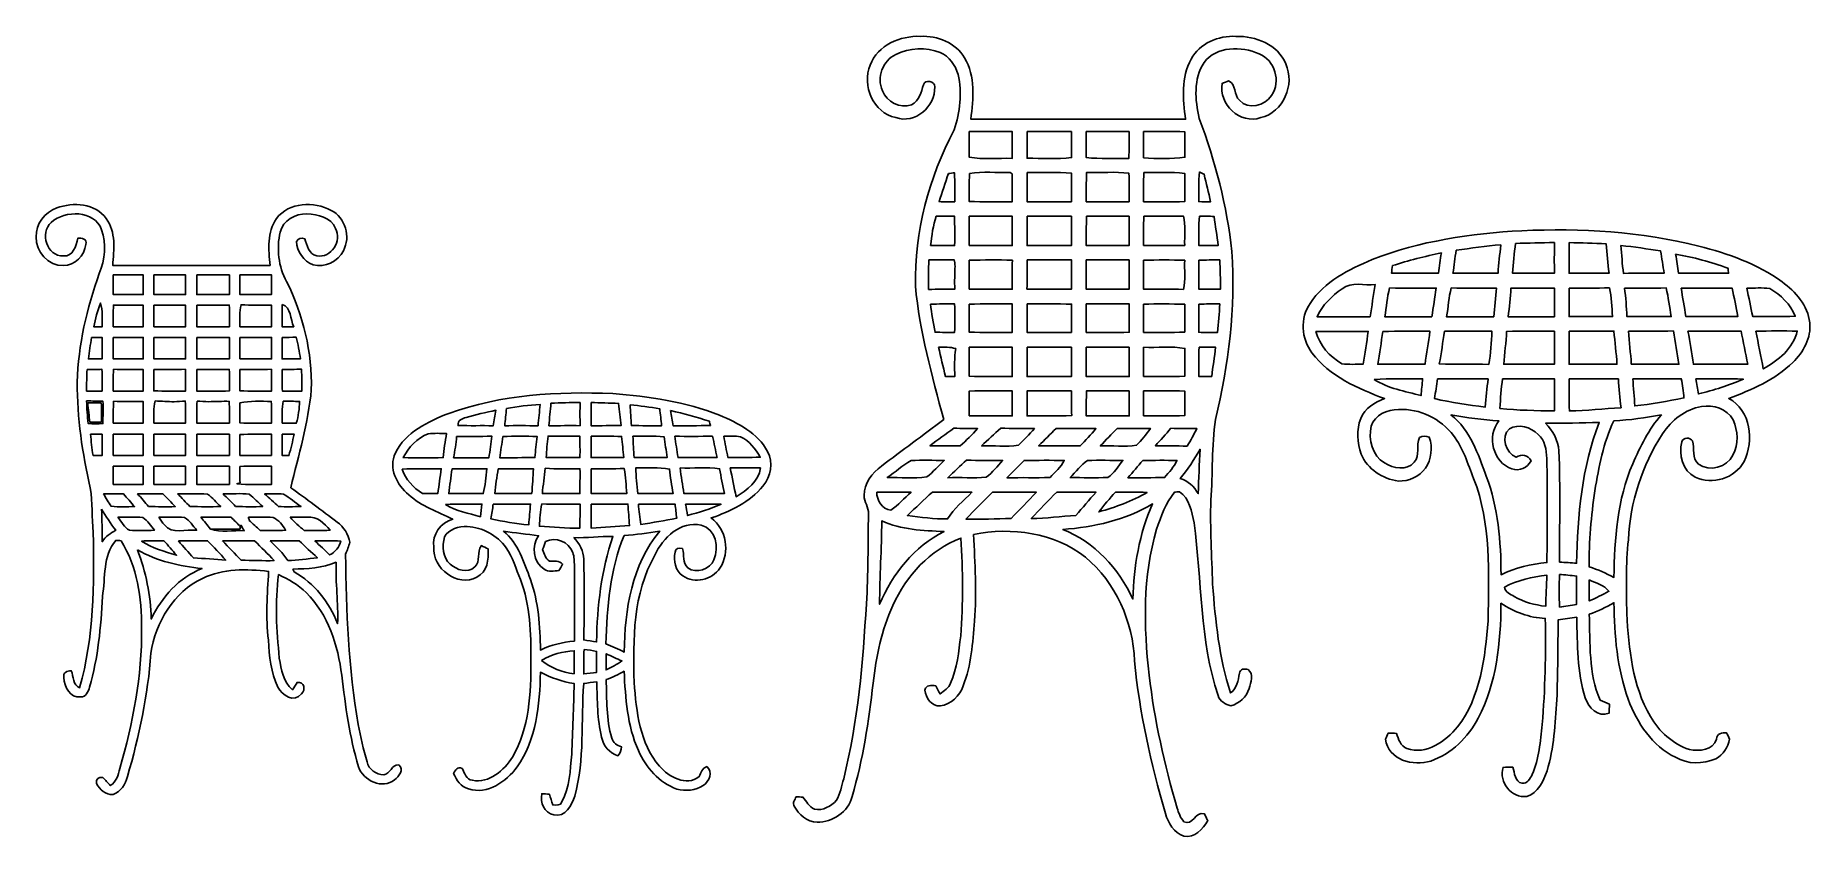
# Model space of a CAD drawing. Header units: centimetres. Extents: x -12.7 to 12.7, y -5.8 to 5.7.
import ezdxf

# ---------------------------------------------------------------- set-up
doc = ezdxf.new("R2010")
doc.units = ezdxf.units.CM
doc.header["$MEASUREMENT"] = 0
doc.layers.add('Camada 1', color=7, linetype='Continuous')

msp = doc.modelspace()

# ---------------------------------------------------------------- linework, layer by layer
at = {"layer": 'Camada 1', "color": 156}
for points, knots in [([(-0.75706, 5.31953), (-0.65017, 5.60599), (-0.32526, 5.74004), (-0.03668, 5.73017), (-0.03668, 5.73017), (0.20708, 5.74145), (0.46743, 5.63845), (0.59513, 5.42149), (0.59513, 5.42149), (0.75177, 5.1583), (0.72495, 4.83517), (0.68262, 4.54447), (0.68262, 4.54447), (1.70814, 4.54342), (2.73332, 4.54766), (3.75884, 4.54235), (3.75884, 4.54235), (3.71756, 4.82917), (3.69393, 5.14103), (3.83857, 5.40456), (3.83857, 5.40456), (3.96239, 5.63174), (4.23016, 5.74216), (4.48098, 5.73017), (4.48098, 5.73017), (4.7632, 5.73722), (5.08105, 5.6134), (5.19465, 5.33646), (5.19465, 5.33646), (5.32694, 5.03977), (5.16325, 4.63868), (4.83551, 4.5653), (4.83551, 4.5653), (4.54271, 4.46263), (4.22839, 4.75896), (4.28237, 5.05529), (4.28237, 5.05529), (4.30564, 5.06482), (4.35256, 5.08387), (4.37585, 5.0934), (4.37585, 5.0934), (4.48734, 5.04013), (4.44712, 4.89196), (4.53143, 4.81434), (4.53143, 4.81434), (4.65242, 4.6676), (4.89902, 4.73569), (4.98968, 4.88385), (4.98968, 4.88385), (5.13221, 5.08282), (5.03731, 5.39184), (4.81117, 5.48145), (4.81117, 5.48145), (4.55965, 5.5894), (4.20263, 5.59257), (4.02342, 5.35481), (4.02342, 5.35481), (3.87139, 5.1188), (3.8929, 4.81682), (3.95534, 4.55507), (3.95534, 4.55507), (4.18499, 3.94088), (4.35186, 3.30059), (4.42207, 2.64759), (4.42207, 2.64759), (4.48027, 1.83902), (4.37161, 1.02693), (4.18853, 0.24024), (4.18853, 0.24024), (4.13315, -0.14252), (4.1483, -0.53021), (4.12184, -0.91546), (4.12184, -0.91546), (4.10774, -1.31621), (4.13385, -1.71626), (4.14689, -2.11666), (4.14689, -2.11666), (4.18535, -2.64159), (4.23969, -3.17183), (4.40372, -3.67488), (4.40372, -3.67488), (4.49579, -3.60997), (4.51343, -3.49778), (4.53073, -3.39443), (4.53073, -3.39443), (4.53319, -3.33233), (4.60762, -3.32281), (4.65384, -3.34186), (4.65384, -3.34186), (4.74486, -3.4043), (4.69582, -3.52602), (4.67042, -3.61173), (4.67042, -3.61173), (4.63196, -3.73486), (4.52966, -3.8241), (4.40865, -3.86291), (4.40865, -3.86291), (4.33458, -3.83329), (4.24673, -3.80188), (4.22592, -3.71474), (4.22592, -3.71474), (3.9571, -2.91641), (3.99379, -2.06375), (3.8802, -1.23859), (3.8802, -1.23859), (3.84315, -1.08162), (3.82023, -0.88723), (3.67205, -0.79269), (3.67205, -0.79269), (3.65407, -0.79445), (3.61738, -0.79869), (3.59938, -0.80044), (3.59938, -0.80044), (3.47768, -0.95637), (3.40783, -1.14582), (3.34468, -1.33139), (3.34468, -1.33139), (3.14289, -2.0073), (3.15982, -2.72625), (3.23744, -3.42018), (3.23744, -3.42018), (3.31364, -4.0661), (3.45722, -4.70217), (3.63855, -5.32623), (3.63855, -5.32623), (3.65936, -5.39574), (3.68582, -5.46629), (3.73661, -5.52062), (3.73661, -5.52062), (3.86186, -5.58977), (3.89607, -5.35975), (4.03048, -5.40985), (4.03048, -5.40985), (4.04176, -5.43382), (4.06469, -5.48181), (4.07599, -5.50579), (4.07599, -5.50579), (4.00437, -5.62434), (3.89078, -5.76121), (3.7345, -5.72698), (3.7345, -5.72698), (3.59197, -5.68006), (3.51119, -5.53895), (3.47098, -5.40315), (3.47098, -5.40315), (3.26107, -4.68806), (3.0995, -3.95676), (3.02789, -3.2138), (3.02789, -3.2138), (3.00637, -2.65465), (2.76014, -2.09161), (2.32445, -1.73248), (2.32445, -1.73248), (1.88066, -1.37688), (1.26787, -1.29504), (0.72284, -1.40757), (0.72284, -1.40757), (0.74365, -1.81963), (0.77116, -2.23343), (0.73447, -2.64583), (0.73447, -2.64583), (0.71542, -2.95909), (0.68896, -3.27907), (0.57538, -3.5747), (0.57538, -3.5747), (0.52528, -3.71651), (0.40111, -3.84386), (0.24729, -3.8615), (0.24729, -3.8615), (0.12347, -3.86856), (0.03739, -3.74826), (0.02575, -3.63573), (0.02575, -3.63573), (0.04022, -3.55494), (0.1203, -3.56904), (0.18133, -3.57292), (0.18133, -3.57292), (0.20179, -3.61173), (0.22224, -3.6509), (0.24377, -3.68969), (0.24377, -3.68969), (0.30127, -3.64666), (0.36724, -3.60503), (0.39404, -3.53447), (0.39404, -3.53447), (0.48894, -3.3221), (0.51118, -3.08751), (0.53903, -2.85925), (0.53903, -2.85925), (0.57679, -2.39289), (0.56938, -1.92439), (0.54115, -1.45803), (0.54115, -1.45803), (0.09842, -1.6263), (-0.24095, -1.99495), (-0.43074, -2.42252), (-0.43074, -2.42252), (-0.59513, -2.77142), (-0.67098, -3.15312), (-0.71508, -3.53413), (-0.71508, -3.53413), (-0.77823, -4.08235), (-0.85901, -4.63091), (-1.01706, -5.16042), (-1.01706, -5.16042), (-1.06749, -5.38091), (-1.29716, -5.53402), (-1.51799, -5.52662), (-1.51799, -5.52662), (-1.66088, -5.52414), (-1.7794, -5.4183), (-1.84502, -5.29907), (-1.84502, -5.29907), (-1.87218, -5.2518), (-1.8369, -5.20559), (-1.81609, -5.16431), (-1.81609, -5.16431), (-1.78435, -5.16536), (-1.75224, -5.16643), (-1.72013, -5.16784), (-1.72013, -5.16784), (-1.67145, -5.23027), (-1.63054, -5.30613), (-1.55434, -5.34), (-1.55434, -5.34), (-1.43581, -5.36821), (-1.31621, -5.29836), (-1.23825, -5.2137), (-1.23825, -5.2137), (-1.18426, -5.11915), (-1.16733, -5.00803), (-1.13595, -4.90466), (-1.13595, -4.90466), (-0.93062, -4.08552), (-0.86113, -3.24061), (-0.81138, -2.4003), (-0.81138, -2.4003), (-0.78246, -1.97097), (-0.78916, -1.54057), (-0.78176, -1.1109), (-0.78176, -1.1109), (-0.7754, -1.0174), (-0.84737, -0.9398), (-0.84313, -0.84666), (-0.84313, -0.84666), (-0.84912, -0.67203), (-0.72565, -0.5274), (-0.59619, -0.4265), (-0.59619, -0.4265), (-0.29951, -0.20284), (0.0007, 0.01551), (0.29562, 0.24095), (0.29562, 0.24095), (0.12841, 0.86959), (-0.04867, 1.50142), (-0.10971, 2.15123), (-0.10971, 2.15123), (-0.12347, 2.92876), (0.08325, 3.70346), (0.44662, 4.38891), (0.44662, 4.38891), (0.52846, 4.64219), (0.56373, 4.92159), (0.50058, 5.18337), (0.50058, 5.18337), (0.4646, 5.31741), (0.37606, 5.44442), (0.24411, 5.49768), (0.24411, 5.49768), (0.04234, 5.57988), (-0.19473, 5.56506), (-0.38981, 5.47051), (-0.38981, 5.47051), (-0.57467, 5.38161), (-0.66922, 5.14032), (-0.58173, 4.95158), (-0.58173, 4.95158), (-0.5221, 4.7893), (-0.32914, 4.68948), (-0.16403, 4.75121), (-0.16403, 4.75121), (-0.05432, 4.80625), (-0.02645, 4.92972), (0.00528, 5.03731), (0.00528, 5.03731), (0.02892, 5.11598), (0.17322, 5.08881), (0.16756, 5.00486), (0.16756, 5.00486), (0.18026, 4.72615), (-0.1164, 4.46933), (-0.39088, 4.5653), (-0.39088, 4.5653), (-0.71296, 4.63585), (-0.87982, 5.02496), (-0.75706, 5.31953)], [0, 0, 0, 0, 0.01333333, 0.01333333, 0.01333333, 0.01333333, 0.02666667, 0.02666667, 0.02666667, 0.02666667, 0.04, 0.04, 0.04, 0.04, 0.05333333, 0.05333333, 0.05333333, 0.05333333, 0.06666667, 0.06666667, 0.06666667, 0.06666667, 0.08, 0.08, 0.08, 0.08, 0.09333333, 0.09333333, 0.09333333, 0.09333333, 0.10666667, 0.10666667, 0.10666667, 0.10666667, 0.12, 0.12, 0.12, 0.12, 0.13333333, 0.13333333, 0.13333333, 0.13333333, 0.14666667, 0.14666667, 0.14666667, 0.14666667, 0.16, 0.16, 0.16, 0.16, 0.17333333, 0.17333333, 0.17333333, 0.17333333, 0.18666667, 0.18666667, 0.18666667, 0.18666667, 0.2, 0.2, 0.2, 0.2, 0.21333333, 0.21333333, 0.21333333, 0.21333333, 0.22666667, 0.22666667, 0.22666667, 0.22666667, 0.24, 0.24, 0.24, 0.24, 0.25333333, 0.25333333, 0.25333333, 0.25333333, 0.26666667, 0.26666667, 0.26666667, 0.26666667, 0.28, 0.28, 0.28, 0.28, 0.29333333, 0.29333333, 0.29333333, 0.29333333, 0.30666667, 0.30666667, 0.30666667, 0.30666667, 0.32, 0.32, 0.32, 0.32, 0.33333333, 0.33333333, 0.33333333, 0.33333333, 0.34666667, 0.34666667, 0.34666667, 0.34666667, 0.36, 0.36, 0.36, 0.36, 0.37333333, 0.37333333, 0.37333333, 0.37333333, 0.38666667, 0.38666667, 0.38666667, 0.38666667, 0.4, 0.4, 0.4, 0.4, 0.41333333, 0.41333333, 0.41333333, 0.41333333, 0.42666667, 0.42666667, 0.42666667, 0.42666667, 0.44, 0.44, 0.44, 0.44, 0.45333333, 0.45333333, 0.45333333, 0.45333333, 0.46666667, 0.46666667, 0.46666667, 0.46666667, 0.48, 0.48, 0.48, 0.48, 0.49333333, 0.49333333, 0.49333333, 0.49333333, 0.50666667, 0.50666667, 0.50666667, 0.50666667, 0.52, 0.52, 0.52, 0.52, 0.53333333, 0.53333333, 0.53333333, 0.53333333, 0.54666667, 0.54666667, 0.54666667, 0.54666667, 0.56, 0.56, 0.56, 0.56, 0.57333333, 0.57333333, 0.57333333, 0.57333333, 0.58666667, 0.58666667, 0.58666667, 0.58666667, 0.6, 0.6, 0.6, 0.6, 0.61333333, 0.61333333, 0.61333333, 0.61333333, 0.62666667, 0.62666667, 0.62666667, 0.62666667, 0.64, 0.64, 0.64, 0.64, 0.65333333, 0.65333333, 0.65333333, 0.65333333, 0.66666667, 0.66666667, 0.66666667, 0.66666667, 0.68, 0.68, 0.68, 0.68, 0.69333333, 0.69333333, 0.69333333, 0.69333333, 0.70666667, 0.70666667, 0.70666667, 0.70666667, 0.72, 0.72, 0.72, 0.72, 0.73333333, 0.73333333, 0.73333333, 0.73333333, 0.74666667, 0.74666667, 0.74666667, 0.74666667, 0.76, 0.76, 0.76, 0.76, 0.77333333, 0.77333333, 0.77333333, 0.77333333, 0.78666667, 0.78666667, 0.78666667, 0.78666667, 0.8, 0.8, 0.8, 0.8, 0.81333333, 0.81333333, 0.81333333, 0.81333333, 0.82666667, 0.82666667, 0.82666667, 0.82666667, 0.84, 0.84, 0.84, 0.84, 0.85333333, 0.85333333, 0.85333333, 0.85333333, 0.86666667, 0.86666667, 0.86666667, 0.86666667, 0.88, 0.88, 0.88, 0.88, 0.89333333, 0.89333333, 0.89333333, 0.89333333, 0.90666667, 0.90666667, 0.90666667, 0.90666667, 0.92, 0.92, 0.92, 0.92, 0.93333333, 0.93333333, 0.93333333, 0.93333333, 0.94666667, 0.94666667, 0.94666667, 0.94666667, 0.96, 0.96, 0.96, 0.96, 0.97333333, 0.97333333, 0.97333333, 0.97333333, 1, 1, 1, 1]), ([(0.66075, 4.36491), (0.66075, 4.36491), (0.66075, 4.36491), (0.66075, 4.36491), (0.66075, 4.36491), (0.66286, 4.2432), (0.66357, 4.12114), (0.65933, 3.99944), (0.65933, 3.99944), (0.86218, 3.96063), (1.07068, 3.99026), (1.27635, 3.9811), (1.27635, 3.9811), (1.27706, 4.10951), (1.27706, 4.23791), (1.27706, 4.36633), (1.27706, 4.36633), (1.07138, 4.36597), (0.86606, 4.36738), (0.66075, 4.36491)], [0, 0, 0, 0, 0.16666667, 0.16666667, 0.16666667, 0.16666667, 0.33333333, 0.33333333, 0.33333333, 0.33333333, 0.5, 0.5, 0.5, 0.5, 0.66666667, 0.66666667, 0.66666667, 0.66666667, 1, 1, 1, 1]), ([(1.48978, 4.36667), (1.48978, 4.36667), (1.48978, 4.36667), (1.48978, 4.36667), (1.48978, 4.36667), (1.48978, 4.23862), (1.48978, 4.11091), (1.49048, 3.98285), (1.49048, 3.98285), (1.70285, 3.98497), (1.91664, 3.96875), (2.12794, 3.99308), (2.12794, 3.99308), (2.12514, 4.11761), (2.12548, 4.24215), (2.12548, 4.36667), (2.12548, 4.36667), (1.91347, 4.36597), (1.70144, 4.36597), (1.48978, 4.36667)], [0, 0, 0, 0, 0.16666667, 0.16666667, 0.16666667, 0.16666667, 0.33333333, 0.33333333, 0.33333333, 0.33333333, 0.5, 0.5, 0.5, 0.5, 0.66666667, 0.66666667, 0.66666667, 0.66666667, 1, 1, 1, 1]), ([(2.33785, 4.36633), (2.33785, 4.36633), (2.33785, 4.36633), (2.33785, 4.36633), (2.33785, 4.36633), (2.3382, 4.2418), (2.3382, 4.11692), (2.33749, 3.99238), (2.33749, 3.99238), (2.53965, 3.97262), (2.74284, 3.98604), (2.94534, 3.97862), (2.94534, 3.97862), (2.95416, 4.10774), (2.95168, 4.23721), (2.95134, 4.36667), (2.95134, 4.36667), (2.74672, 4.36597), (2.54212, 4.36633), (2.33785, 4.36633)], [0, 0, 0, 0, 0.16666667, 0.16666667, 0.16666667, 0.16666667, 0.33333333, 0.33333333, 0.33333333, 0.33333333, 0.5, 0.5, 0.5, 0.5, 0.66666667, 0.66666667, 0.66666667, 0.66666667, 1, 1, 1, 1]), ([(3.15841, 4.36597), (3.15841, 4.36597), (3.15841, 4.36597), (3.15841, 4.36597), (3.15841, 4.36597), (3.15911, 4.24108), (3.15911, 4.11656), (3.15701, 3.99167), (3.15701, 3.99167), (3.3535, 3.97756), (3.55353, 3.9684), (3.74896, 3.99837), (3.74896, 3.99837), (3.7458, 4.12009), (3.7458, 4.2418), (3.7486, 4.36316), (3.7486, 4.36316), (3.55177, 4.36915), (3.35526, 4.36562), (3.15841, 4.36597)], [0, 0, 0, 0, 0.16666667, 0.16666667, 0.16666667, 0.16666667, 0.33333333, 0.33333333, 0.33333333, 0.33333333, 0.5, 0.5, 0.5, 0.5, 0.66666667, 0.66666667, 0.66666667, 0.66666667, 1, 1, 1, 1]), ([(0.36405, 3.76555), (0.36405, 3.76555), (0.36405, 3.76555), (0.36405, 3.76555), (0.36405, 3.76555), (0.31644, 3.63185), (0.27445, 3.49637), (0.23035, 3.36196), (0.23035, 3.36196), (0.30444, 3.36125), (0.37853, 3.36091), (0.45295, 3.3602), (0.45295, 3.3602), (0.45332, 3.49849), (0.45402, 3.63677), (0.45154, 3.77472), (0.45154, 3.77472), (0.42969, 3.7726), (0.38593, 3.76765), (0.36405, 3.76555)], [0, 0, 0, 0, 0.16666667, 0.16666667, 0.16666667, 0.16666667, 0.33333333, 0.33333333, 0.33333333, 0.33333333, 0.5, 0.5, 0.5, 0.5, 0.66666667, 0.66666667, 0.66666667, 0.66666667, 1, 1, 1, 1]), ([(0.66569, 3.76414), (0.66569, 3.76414), (0.66569, 3.76414), (0.66569, 3.76414), (0.66569, 3.76414), (0.65722, 3.63149), (0.66498, 3.49849), (0.66004, 3.36549), (0.66004, 3.36549), (0.86571, 3.35562), (1.07138, 3.36267), (1.27706, 3.36055), (1.27706, 3.36055), (1.27458, 3.4932), (1.28198, 3.62584), (1.27528, 3.75849), (1.27528, 3.75849), (1.26787, 3.76307), (1.25377, 3.7726), (1.2467, 3.77754), (1.2467, 3.77754), (1.05339, 3.77647), (0.85689, 3.79589), (0.66569, 3.76414)], [0, 0, 0, 0, 0.14285714, 0.14285714, 0.14285714, 0.14285714, 0.28571429, 0.28571429, 0.28571429, 0.28571429, 0.42857143, 0.42857143, 0.42857143, 0.42857143, 0.57142857, 0.57142857, 0.57142857, 0.57142857, 0.71428571, 0.71428571, 0.71428571, 0.71428571, 1, 1, 1, 1]), ([(1.49153, 3.77966), (1.49153, 3.77966), (1.49153, 3.77966), (1.49153, 3.77966), (1.49153, 3.77966), (1.48907, 3.63996), (1.48978, 3.50026), (1.48978, 3.3602), (1.48978, 3.3602), (1.7018, 3.36091), (1.91381, 3.36091), (2.12583, 3.3602), (2.12583, 3.3602), (2.12583, 3.49637), (2.12478, 3.63255), (2.12794, 3.76836), (2.12794, 3.76836), (1.91698, 3.7927), (1.70356, 3.77437), (1.49153, 3.77966)], [0, 0, 0, 0, 0.16666667, 0.16666667, 0.16666667, 0.16666667, 0.33333333, 0.33333333, 0.33333333, 0.33333333, 0.5, 0.5, 0.5, 0.5, 0.66666667, 0.66666667, 0.66666667, 0.66666667, 1, 1, 1, 1]), ([(2.3382, 3.3602), (2.3382, 3.3602), (2.3382, 3.3602), (2.3382, 3.3602), (2.3382, 3.3602), (2.54246, 3.36091), (2.74672, 3.36091), (2.95134, 3.3602), (2.95134, 3.3602), (2.94922, 3.49637), (2.95733, 3.6329), (2.94781, 3.76872), (2.94781, 3.76872), (2.75061, 3.79659), (2.54353, 3.77013), (2.3428, 3.78142), (2.3428, 3.78142), (2.33503, 3.64137), (2.3382, 3.50097), (2.3382, 3.3602)], [0, 0, 0, 0, 0.16666667, 0.16666667, 0.16666667, 0.16666667, 0.33333333, 0.33333333, 0.33333333, 0.33333333, 0.5, 0.5, 0.5, 0.5, 0.66666667, 0.66666667, 0.66666667, 0.66666667, 1, 1, 1, 1]), ([(3.16052, 3.78001), (3.16052, 3.78001), (3.16052, 3.78001), (3.16052, 3.78001), (3.16052, 3.78001), (3.15806, 3.64031), (3.15841, 3.50061), (3.15877, 3.36091), (3.15877, 3.36091), (3.35492, 3.36125), (3.55106, 3.35808), (3.74721, 3.36337), (3.74721, 3.36337), (3.7465, 3.49778), (3.7465, 3.6322), (3.74721, 3.7666), (3.74721, 3.7666), (3.55247, 3.79201), (3.35597, 3.77542), (3.16052, 3.78001)], [0, 0, 0, 0, 0.16666667, 0.16666667, 0.16666667, 0.16666667, 0.33333333, 0.33333333, 0.33333333, 0.33333333, 0.5, 0.5, 0.5, 0.5, 0.66666667, 0.66666667, 0.66666667, 0.66666667, 1, 1, 1, 1]), ([(3.95781, 3.78777), (3.95781, 3.78777), (3.95781, 3.78777), (3.95781, 3.78777), (3.95781, 3.78777), (3.94582, 3.6463), (3.94757, 3.50414), (3.94899, 3.36196), (3.94899, 3.36196), (4.00543, 3.36125), (4.06188, 3.36055), (4.11868, 3.35986), (4.11868, 3.35986), (4.09081, 3.49179), (4.05448, 3.62196), (4.0259, 3.75391), (4.0259, 3.75391), (4.00897, 3.76237), (3.97474, 3.7793), (3.95781, 3.78777)], [0, 0, 0, 0, 0.16666667, 0.16666667, 0.16666667, 0.16666667, 0.33333333, 0.33333333, 0.33333333, 0.33333333, 0.5, 0.5, 0.5, 0.5, 0.66666667, 0.66666667, 0.66666667, 0.66666667, 1, 1, 1, 1]), ([(-12.40613, 3.27166), (-12.17048, 3.35915), (-11.85474, 3.3394), (-11.69634, 3.12103), (-11.69634, 3.12103), (-11.55594, 2.92734), (-11.58416, 2.67299), (-11.60426, 2.44863), (-11.60426, 2.44863), (-10.85285, 2.44827), (-10.10179, 2.44897), (-9.35037, 2.44827), (-9.35037, 2.44827), (-9.37153, 2.67334), (-9.39729, 2.92559), (-9.25829, 3.12067), (-9.25829, 3.12067), (-9.08049, 3.35879), (-8.72101, 3.3669), (-8.47548, 3.23744), (-8.47548, 3.23744), (-8.27511, 3.13055), (-8.18973, 2.8582), (-8.30086, 2.65852), (-8.30086, 2.65852), (-8.37776, 2.50367), (-8.56544, 2.41158), (-8.73407, 2.4585), (-8.73407, 2.4585), (-8.87236, 2.50613), (-8.96513, 2.64759), (-8.97149, 2.79118), (-8.97149, 2.79118), (-8.94432, 2.8381), (-8.90551, 2.8515), (-8.85472, 2.83104), (-8.85472, 2.83104), (-8.81803, 2.74214), (-8.79862, 2.60314), (-8.68257, 2.58726), (-8.68257, 2.58726), (-8.47548, 2.54423), (-8.31638, 2.80246), (-8.41375, 2.9778), (-8.41375, 2.9778), (-8.4776, 3.13725), (-8.66704, 3.18381), (-8.82227, 3.18593), (-8.82227, 3.18593), (-8.98877, 3.19122), (-9.1641, 3.09667), (-9.20573, 2.92593), (-9.20573, 2.92593), (-9.25971, 2.69063), (-9.23183, 2.42958), (-9.11295, 2.21684), (-9.11295, 2.21684), (-8.87624, 1.73848), (-8.74571, 1.20332), (-8.75982, 0.66852), (-8.75982, 0.66852), (-8.8018, 0.19085), (-8.94291, -0.27057), (-9.05368, -0.73554), (-9.05368, -0.73554), (-8.83038, -0.89605), (-8.60989, -1.06115), (-8.39082, -1.22765), (-8.39082, -1.22765), (-8.2938, -1.2968), (-8.23418, -1.4037), (-8.20596, -1.51799), (-8.20596, -1.51799), (-8.22501, -1.57514), (-8.24476, -1.63194), (-8.26875, -1.68733), (-8.26875, -1.68733), (-8.25958, -2.5026), (-8.22677, -3.32139), (-8.08778, -4.12644), (-8.08778, -4.12644), (-8.05462, -4.30776), (-8.01404, -4.48804), (-7.96148, -4.66478), (-7.96148, -4.66478), (-7.9382, -4.77131), (-7.82954, -4.84645), (-7.72371, -4.84716), (-7.72371, -4.84716), (-7.62776, -4.83834), (-7.61047, -4.6983), (-7.50817, -4.70782), (-7.50817, -4.70782), (-7.42667, -4.77343), (-7.50817, -4.8715), (-7.56778, -4.91983), (-7.56778, -4.91983), (-7.73923, -5.06236), (-8.0204, -4.93182), (-8.08214, -4.73428), (-8.08214, -4.73428), (-8.21372, -4.30847), (-8.27051, -3.86467), (-8.32414, -3.4237), (-8.32414, -3.4237), (-8.37706, -2.99295), (-8.51817, -2.54847), (-8.83531, -2.23838), (-8.83531, -2.23838), (-8.94503, -2.12407), (-9.0872, -2.04998), (-9.22761, -1.98013), (-9.22761, -1.98013), (-9.28334, -2.37596), (-9.25723, -2.78024), (-9.21808, -3.17712), (-9.21808, -3.17712), (-9.18774, -3.33728), (-9.16728, -3.52283), (-9.02757, -3.62937), (-9.02757, -3.62937), (-9.00571, -3.5948), (-8.98418, -3.56059), (-8.96267, -3.52602), (-8.96267, -3.52602), (-8.85542, -3.50838), (-8.83778, -3.63044), (-8.90164, -3.6904), (-8.90164, -3.6904), (-8.99971, -3.82447), (-9.18316, -3.70733), (-9.23924, -3.59268), (-9.23924, -3.59268), (-9.33626, -3.38313), (-9.36271, -3.14854), (-9.37506, -2.92028), (-9.37506, -2.92028), (-9.41175, -2.59291), (-9.39165, -2.26306), (-9.37118, -1.93533), (-9.37118, -1.93533), (-9.68692, -1.89793), (-10.02312, -1.89159), (-10.31592, -2.03517), (-10.31592, -2.03517), (-10.73185, -2.22815), (-10.98867, -2.66488), (-11.0564, -3.10656), (-11.0564, -3.10656), (-11.09909, -3.70628), (-11.22503, -4.29682), (-11.3926, -4.87327), (-11.3926, -4.87327), (-11.4233, -4.98157), (-11.48432, -5.09376), (-11.59933, -5.12903), (-11.59933, -5.12903), (-11.70516, -5.14631), (-11.7863, -5.05495), (-11.83745, -4.97487), (-11.83745, -4.97487), (-11.84204, -4.90819), (-11.8117, -4.87927), (-11.74608, -4.88738), (-11.74608, -4.88738), (-11.70728, -4.92371), (-11.67306, -4.96429), (-11.63813, -5.00415), (-11.63813, -5.00415), (-11.55064, -4.95158), (-11.52525, -4.85069), (-11.49985, -4.75933), (-11.49985, -4.75933), (-11.31923, -4.10562), (-11.17881, -3.43252), (-11.19081, -2.75096), (-11.19081, -2.75096), (-11.1894, -2.31916), (-11.24937, -1.86655), (-11.48503, -1.49506), (-11.48503, -1.49506), (-11.50373, -1.49401), (-11.54112, -1.49224), (-11.55981, -1.49119), (-11.55981, -1.49119), (-11.74926, -1.71131), (-11.70446, -2.02494), (-11.75173, -2.29234), (-11.75173, -2.29234), (-11.77077, -2.73015), (-11.81347, -3.17076), (-11.93518, -3.59375), (-11.93518, -3.59375), (-11.95317, -3.65441), (-11.98668, -3.73591), (-12.06252, -3.73379), (-12.06252, -3.73379), (-12.21351, -3.75391), (-12.29994, -3.58493), (-12.30277, -3.45617), (-12.30277, -3.45617), (-12.32182, -3.38596), (-12.25479, -3.35845), (-12.19729, -3.35738), (-12.19729, -3.35738), (-12.16236, -3.43923), (-12.17541, -3.5634), (-12.0777, -3.60115), (-12.0777, -3.60115), (-11.87061, -2.87972), (-11.8692, -2.12019), (-11.88155, -1.37583), (-11.88155, -1.37583), (-11.90483, -1.16451), (-11.89249, -0.95037), (-11.92459, -0.74012), (-11.92459, -0.74012), (-12.0403, -0.2427), (-12.11262, 0.2667), (-12.11333, 0.77786), (-12.11333, 0.77786), (-12.09639, 1.30951), (-11.97433, 1.83409), (-11.79583, 2.33362), (-11.79583, 2.33362), (-11.71715, 2.52976), (-11.69, 2.75766), (-11.76196, 2.95945), (-11.76196, 2.95945), (-11.86849, 3.24238), (-12.28478, 3.24414), (-12.4848, 3.06563), (-12.4848, 3.06563), (-12.64884, 2.91146), (-12.54971, 2.57668), (-12.31053, 2.58444), (-12.31053, 2.58444), (-12.17153, 2.57386), (-12.12567, 2.72837), (-12.10486, 2.83669), (-12.10486, 2.83669), (-12.04736, 2.84833), (-11.9641, 2.82504), (-11.98915, 2.74813), (-11.98915, 2.74813), (-12.0089, 2.59291), (-12.14437, 2.43874), (-12.30982, 2.44792), (-12.30982, 2.44792), (-12.52573, 2.4391), (-12.70917, 2.64407), (-12.7, 2.85574), (-12.7, 2.85574), (-12.70776, 3.04095), (-12.57758, 3.21098), (-12.40613, 3.27166)], [0, 0, 0, 0, 0.01538462, 0.01538462, 0.01538462, 0.01538462, 0.03076923, 0.03076923, 0.03076923, 0.03076923, 0.04615385, 0.04615385, 0.04615385, 0.04615385, 0.06153846, 0.06153846, 0.06153846, 0.06153846, 0.07692308, 0.07692308, 0.07692308, 0.07692308, 0.09230769, 0.09230769, 0.09230769, 0.09230769, 0.10769231, 0.10769231, 0.10769231, 0.10769231, 0.12307692, 0.12307692, 0.12307692, 0.12307692, 0.13846154, 0.13846154, 0.13846154, 0.13846154, 0.15384615, 0.15384615, 0.15384615, 0.15384615, 0.16923077, 0.16923077, 0.16923077, 0.16923077, 0.18461538, 0.18461538, 0.18461538, 0.18461538, 0.2, 0.2, 0.2, 0.2, 0.21538462, 0.21538462, 0.21538462, 0.21538462, 0.23076923, 0.23076923, 0.23076923, 0.23076923, 0.24615385, 0.24615385, 0.24615385, 0.24615385, 0.26153846, 0.26153846, 0.26153846, 0.26153846, 0.27692308, 0.27692308, 0.27692308, 0.27692308, 0.29230769, 0.29230769, 0.29230769, 0.29230769, 0.30769231, 0.30769231, 0.30769231, 0.30769231, 0.32307692, 0.32307692, 0.32307692, 0.32307692, 0.33846154, 0.33846154, 0.33846154, 0.33846154, 0.35384615, 0.35384615, 0.35384615, 0.35384615, 0.36923077, 0.36923077, 0.36923077, 0.36923077, 0.38461538, 0.38461538, 0.38461538, 0.38461538, 0.4, 0.4, 0.4, 0.4, 0.41538462, 0.41538462, 0.41538462, 0.41538462, 0.43076923, 0.43076923, 0.43076923, 0.43076923, 0.44615385, 0.44615385, 0.44615385, 0.44615385, 0.46153846, 0.46153846, 0.46153846, 0.46153846, 0.47692308, 0.47692308, 0.47692308, 0.47692308, 0.49230769, 0.49230769, 0.49230769, 0.49230769, 0.50769231, 0.50769231, 0.50769231, 0.50769231, 0.52307692, 0.52307692, 0.52307692, 0.52307692, 0.53846154, 0.53846154, 0.53846154, 0.53846154, 0.55384615, 0.55384615, 0.55384615, 0.55384615, 0.56923077, 0.56923077, 0.56923077, 0.56923077, 0.58461538, 0.58461538, 0.58461538, 0.58461538, 0.6, 0.6, 0.6, 0.6, 0.61538462, 0.61538462, 0.61538462, 0.61538462, 0.63076923, 0.63076923, 0.63076923, 0.63076923, 0.64615385, 0.64615385, 0.64615385, 0.64615385, 0.66153846, 0.66153846, 0.66153846, 0.66153846, 0.67692308, 0.67692308, 0.67692308, 0.67692308, 0.69230769, 0.69230769, 0.69230769, 0.69230769, 0.70769231, 0.70769231, 0.70769231, 0.70769231, 0.72307692, 0.72307692, 0.72307692, 0.72307692, 0.73846154, 0.73846154, 0.73846154, 0.73846154, 0.75384615, 0.75384615, 0.75384615, 0.75384615, 0.76923077, 0.76923077, 0.76923077, 0.76923077, 0.78461538, 0.78461538, 0.78461538, 0.78461538, 0.8, 0.8, 0.8, 0.8, 0.81538462, 0.81538462, 0.81538462, 0.81538462, 0.83076923, 0.83076923, 0.83076923, 0.83076923, 0.84615385, 0.84615385, 0.84615385, 0.84615385, 0.86153846, 0.86153846, 0.86153846, 0.86153846, 0.87692308, 0.87692308, 0.87692308, 0.87692308, 0.89230769, 0.89230769, 0.89230769, 0.89230769, 0.90769231, 0.90769231, 0.90769231, 0.90769231, 0.92307692, 0.92307692, 0.92307692, 0.92307692, 0.93846154, 0.93846154, 0.93846154, 0.93846154, 0.95384615, 0.95384615, 0.95384615, 0.95384615, 0.96923077, 0.96923077, 0.96923077, 0.96923077, 1, 1, 1, 1]), ([(0.18837, 3.15524), (0.18837, 3.15524), (0.18837, 3.15524), (0.18837, 3.15524), (0.18837, 3.15524), (0.14286, 3.01907), (0.12522, 2.87584), (0.10759, 2.73402), (0.10759, 2.73402), (0.2226, 2.73402), (0.3376, 2.73402), (0.45261, 2.73368), (0.45261, 2.73368), (0.45366, 2.87338), (0.45402, 3.01342), (0.4512, 3.15312), (0.4512, 3.15312), (0.36335, 3.15277), (0.27586, 3.15312), (0.18837, 3.15524)], [0, 0, 0, 0, 0.16666667, 0.16666667, 0.16666667, 0.16666667, 0.33333333, 0.33333333, 0.33333333, 0.33333333, 0.5, 0.5, 0.5, 0.5, 0.66666667, 0.66666667, 0.66666667, 0.66666667, 1, 1, 1, 1]), ([(0.6625, 3.15207), (0.6625, 3.15207), (0.6625, 3.15207), (0.6625, 3.15207), (0.6625, 3.15207), (0.66216, 3.01308), (0.66216, 2.87443), (0.66216, 2.73543), (0.66216, 2.73543), (0.86713, 2.73261), (1.07173, 2.73437), (1.27669, 2.73368), (1.27669, 2.73368), (1.27706, 2.87338), (1.27706, 3.01308), (1.27635, 3.15277), (1.27635, 3.15277), (1.07173, 3.15241), (0.86713, 3.15348), (0.6625, 3.15207)], [0, 0, 0, 0, 0.16666667, 0.16666667, 0.16666667, 0.16666667, 0.33333333, 0.33333333, 0.33333333, 0.33333333, 0.5, 0.5, 0.5, 0.5, 0.66666667, 0.66666667, 0.66666667, 0.66666667, 1, 1, 1, 1]), ([(1.49048, 2.73332), (1.49048, 2.73332), (1.49048, 2.73332), (1.49048, 2.73332), (1.49048, 2.73332), (1.70215, 2.73437), (1.91381, 2.73368), (2.12548, 2.73368), (2.12548, 2.73368), (2.12619, 2.87372), (2.12619, 3.01342), (2.12548, 3.15312), (2.12548, 3.15312), (1.91416, 3.15312), (1.70285, 3.15207), (1.49189, 3.15382), (1.49189, 3.15382), (1.48872, 3.01378), (1.48943, 2.87372), (1.49048, 2.73332)], [0, 0, 0, 0, 0.16666667, 0.16666667, 0.16666667, 0.16666667, 0.33333333, 0.33333333, 0.33333333, 0.33333333, 0.5, 0.5, 0.5, 0.5, 0.66666667, 0.66666667, 0.66666667, 0.66666667, 1, 1, 1, 1]), ([(2.33961, 3.15312), (2.33961, 3.15312), (2.33961, 3.15312), (2.33961, 3.15312), (2.33961, 3.15312), (2.33749, 3.01342), (2.33785, 2.87372), (2.3382, 2.73368), (2.3382, 2.73368), (2.54246, 2.73402), (2.74672, 2.73437), (2.95098, 2.73332), (2.95098, 2.73332), (2.95168, 2.87338), (2.95205, 3.01342), (2.94993, 3.15348), (2.94993, 3.15348), (2.74637, 3.15241), (2.54282, 3.15277), (2.33961, 3.15312)], [0, 0, 0, 0, 0.16666667, 0.16666667, 0.16666667, 0.16666667, 0.33333333, 0.33333333, 0.33333333, 0.33333333, 0.5, 0.5, 0.5, 0.5, 0.66666667, 0.66666667, 0.66666667, 0.66666667, 1, 1, 1, 1]), ([(3.15982, 3.15277), (3.15982, 3.15277), (3.15982, 3.15277), (3.15982, 3.15277), (3.15982, 3.15277), (3.15841, 3.01342), (3.15841, 2.87372), (3.15911, 2.73402), (3.15911, 2.73402), (3.35492, 2.73437), (3.5507, 2.7319), (3.74685, 2.73578), (3.74685, 2.73578), (3.7419, 2.87619), (3.76237, 3.01871), (3.72816, 3.1563), (3.72816, 3.1563), (3.53871, 3.14959), (3.34926, 3.15382), (3.15982, 3.15277)], [0, 0, 0, 0, 0.16666667, 0.16666667, 0.16666667, 0.16666667, 0.33333333, 0.33333333, 0.33333333, 0.33333333, 0.5, 0.5, 0.5, 0.5, 0.66666667, 0.66666667, 0.66666667, 0.66666667, 1, 1, 1, 1]), ([(3.95676, 3.15453), (3.95676, 3.15453), (3.95676, 3.15453), (3.95676, 3.15453), (3.95676, 3.15453), (3.94652, 3.01483), (3.94757, 2.87479), (3.94899, 2.73473), (3.94899, 2.73473), (4.04176, 2.73402), (4.13456, 2.73368), (4.22768, 2.73402), (4.22768, 2.73402), (4.21004, 2.87338), (4.18358, 3.0113), (4.16665, 3.15066), (4.16665, 3.15066), (4.09645, 3.15241), (4.0266, 3.15348), (3.95676, 3.15453)], [0, 0, 0, 0, 0.16666667, 0.16666667, 0.16666667, 0.16666667, 0.33333333, 0.33333333, 0.33333333, 0.33333333, 0.5, 0.5, 0.5, 0.5, 0.66666667, 0.66666667, 0.66666667, 0.66666667, 1, 1, 1, 1]), ([(8.5732, 2.94604), (9.42233, 2.98379), (10.28064, 2.93229), (11.10755, 2.72661), (11.10755, 2.72661), (11.52701, 2.61584), (11.94822, 2.4712), (12.30241, 2.21368), (12.30241, 2.21368), (12.49257, 2.07044), (12.67319, 1.87501), (12.69753, 1.62772), (12.69753, 1.62772), (12.72222, 1.4104), (12.60615, 1.2058), (12.45481, 1.05903), (12.45481, 1.05903), (12.19975, 0.81068), (11.86602, 0.66745), (11.53829, 0.54151), (11.53829, 0.54151), (11.85509, 0.37217), (11.90342, -0.06314), (11.75597, -0.36125), (11.75597, -0.36125), (11.62649, -0.6043), (11.30158, -0.6999), (11.05675, -0.58384), (11.05675, -0.58384), (10.87366, -0.49564), (10.81933, -0.26212), (10.86448, -0.07866), (10.86448, -0.07866), (10.88955, -0.00987), (10.97986, -0.01235), (11.02042, -0.06526), (11.02042, -0.06526), (11.04618, -0.17604), (11.00666, -0.31537), (11.10473, -0.40004), (11.10473, -0.40004), (11.26208, -0.51223), (11.51361, -0.44379), (11.59791, -0.26987), (11.59791, -0.26987), (11.67553, -0.11394), (11.67411, 0.08042), (11.59862, 0.23671), (11.59862, 0.23671), (11.51502, 0.39441), (11.3171, 0.4579), (11.14918, 0.42615), (11.14918, 0.42615), (10.91423, 0.39017), (10.71808, 0.22825), (10.58862, 0.03493), (10.58862, 0.03493), (10.29935, -0.41733), (10.12577, -0.94402), (10.09967, -1.48096), (10.09967, -1.48096), (10.06086, -1.83161), (10.07533, -2.18546), (10.07638, -2.53787), (10.07638, -2.53787), (10.10637, -3.04129), (10.15576, -3.56834), (10.41541, -4.01319), (10.41541, -4.01319), (10.54028, -4.22768), (10.73572, -4.40796), (10.97385, -4.48592), (10.97385, -4.48592), (11.11179, -4.51379), (11.31746, -4.50074), (11.36015, -4.33599), (11.36015, -4.33599), (11.37038, -4.25908), (11.43775, -4.24215), (11.50584, -4.24885), (11.50584, -4.24885), (11.51678, -4.27073), (11.539, -4.31446), (11.54994, -4.3367), (11.54994, -4.3367), (11.52418, -4.45276), (11.46104, -4.56459), (11.35062, -4.61856), (11.35062, -4.61856), (11.17035, -4.70181), (10.94846, -4.69759), (10.77489, -4.59809), (10.77489, -4.59809), (10.44292, -4.43301), (10.22173, -4.10774), (10.09931, -3.76624), (10.09931, -3.76624), (9.93951, -3.32422), (9.89824, -2.84973), (9.89365, -2.383), (9.89365, -2.383), (9.78146, -2.45039), (9.66257, -2.50542), (9.5391, -2.54847), (9.5391, -2.54847), (9.55674, -2.9598), (9.52641, -3.39407), (9.69539, -3.7793), (9.69539, -3.7793), (9.73983, -3.79906), (9.78393, -3.81881), (9.82909, -3.83857), (9.82909, -3.83857), (9.82732, -3.88126), (9.8252, -3.92394), (9.82345, -3.96662), (9.82345, -3.96662), (9.66611, -4.02943), (9.52641, -3.88832), (9.48372, -3.74791), (9.48372, -3.74791), (9.36059, -3.37609), (9.37153, -2.97814), (9.36096, -2.59115), (9.36096, -2.59115), (9.27169, -2.60456), (9.18279, -2.61832), (9.09355, -2.6289), (9.09355, -2.6289), (9.09214, -3.01059), (9.08861, -3.39266), (9.07591, -3.77437), (9.07591, -3.77437), (9.04768, -4.11585), (9.03746, -4.46334), (8.93585, -4.79354), (8.93585, -4.79354), (8.88576, -4.94242), (8.80604, -5.1054), (8.64622, -5.15937), (8.64622, -5.15937), (8.4261, -5.18759), (8.24052, -4.95265), (8.30721, -4.74274), (8.30721, -4.74274), (8.35271, -4.74098), (8.39857, -4.73991), (8.44444, -4.73957), (8.44444, -4.73957), (8.47441, -4.81965), (8.47195, -4.94911), (8.57744, -4.96958), (8.57744, -4.96958), (8.65433, -4.98264), (8.69244, -4.90044), (8.72277, -4.8447), (8.72277, -4.8447), (8.82156, -4.61963), (8.83813, -4.37091), (8.86777, -4.12996), (8.86777, -4.12996), (8.90693, -3.62374), (8.91998, -3.11502), (8.91046, -2.60772), (8.91046, -2.60772), (8.68257, -2.60103), (8.46559, -2.51424), (8.27617, -2.39148), (8.27617, -2.39148), (8.27229, -2.95239), (8.21372, -3.53447), (7.94914, -4.03859), (7.94914, -4.03859), (7.80345, -4.3127), (7.56708, -4.54871), (7.27039, -4.65208), (7.27039, -4.65208), (7.01957, -4.73251), (6.66291, -4.63549), (6.62233, -4.33775), (6.62233, -4.33775), (6.63222, -4.31623), (6.65161, -4.27355), (6.66114, -4.25202), (6.66114, -4.25202), (6.69042, -4.25272), (6.74899, -4.25414), (6.77827, -4.25484), (6.77827, -4.25484), (6.81073, -4.33599), (6.83331, -4.44217), (6.92996, -4.4697), (6.92996, -4.4697), (7.21042, -4.57234), (7.48242, -4.36527), (7.65386, -4.16065), (7.65386, -4.16065), (7.98583, -3.73133), (8.04898, -3.1683), (8.09059, -2.64478), (8.09059, -2.64478), (8.10365, -1.96144), (8.13576, -1.25236), (7.88458, -0.60325), (7.88458, -0.60325), (7.79921, -0.3937), (7.7364, -0.16932), (7.59636, 0.01235), (7.59636, 0.01235), (7.41186, 0.25011), (7.11234, 0.40498), (6.8079, 0.38276), (6.8079, 0.38276), (6.64986, 0.38452), (6.46499, 0.31114), (6.41914, 0.14534), (6.41914, 0.14534), (6.37187, -0.04514), (6.43113, -0.27798), (6.60964, -0.38099), (6.60964, -0.38099), (6.73347, -0.46389), (6.92502, -0.49318), (7.03403, -0.37217), (7.03403, -0.37217), (7.11941, -0.27094), (7.05555, -0.12876), (7.11059, -0.01798), (7.11059, -0.01798), (7.15186, 0.01834), (7.20266, -0.00175), (7.24992, -0.01164), (7.24992, -0.01164), (7.30108, -0.1584), (7.27957, -0.32773), (7.19384, -0.4572), (7.19384, -0.4572), (7.10917, -0.58173), (6.95359, -0.64347), (6.80685, -0.64065), (6.80685, -0.64065), (6.58142, -0.60854), (6.36128, -0.47096), (6.27415, -0.25435), (6.27415, -0.25435), (6.21276, -0.09277), (6.20535, 0.09384), (6.26674, 0.25646), (6.26674, 0.25646), (6.32495, 0.40357), (6.46818, 0.48753), (6.60929, 0.5401), (6.60929, 0.5401), (6.22723, 0.68721), (5.82048, 0.85831), (5.56965, 1.19803), (5.56965, 1.19803), (5.41406, 1.39876), (5.39925, 1.69438), (5.54319, 1.905), (5.54319, 1.905), (5.74781, 2.21684), (6.09669, 2.39253), (6.43078, 2.53188), (6.43078, 2.53188), (7.11234, 2.79964), (7.84577, 2.90476), (8.5732, 2.94604)], [0, 0, 0, 0, 0.01470588, 0.01470588, 0.01470588, 0.01470588, 0.02941176, 0.02941176, 0.02941176, 0.02941176, 0.04411765, 0.04411765, 0.04411765, 0.04411765, 0.05882353, 0.05882353, 0.05882353, 0.05882353, 0.07352941, 0.07352941, 0.07352941, 0.07352941, 0.08823529, 0.08823529, 0.08823529, 0.08823529, 0.10294118, 0.10294118, 0.10294118, 0.10294118, 0.11764706, 0.11764706, 0.11764706, 0.11764706, 0.13235294, 0.13235294, 0.13235294, 0.13235294, 0.14705882, 0.14705882, 0.14705882, 0.14705882, 0.16176471, 0.16176471, 0.16176471, 0.16176471, 0.17647059, 0.17647059, 0.17647059, 0.17647059, 0.19117647, 0.19117647, 0.19117647, 0.19117647, 0.20588235, 0.20588235, 0.20588235, 0.20588235, 0.22058824, 0.22058824, 0.22058824, 0.22058824, 0.23529412, 0.23529412, 0.23529412, 0.23529412, 0.25, 0.25, 0.25, 0.25, 0.26470588, 0.26470588, 0.26470588, 0.26470588, 0.27941176, 0.27941176, 0.27941176, 0.27941176, 0.29411765, 0.29411765, 0.29411765, 0.29411765, 0.30882353, 0.30882353, 0.30882353, 0.30882353, 0.32352941, 0.32352941, 0.32352941, 0.32352941, 0.33823529, 0.33823529, 0.33823529, 0.33823529, 0.35294118, 0.35294118, 0.35294118, 0.35294118, 0.36764706, 0.36764706, 0.36764706, 0.36764706, 0.38235294, 0.38235294, 0.38235294, 0.38235294, 0.39705882, 0.39705882, 0.39705882, 0.39705882, 0.41176471, 0.41176471, 0.41176471, 0.41176471, 0.42647059, 0.42647059, 0.42647059, 0.42647059, 0.44117647, 0.44117647, 0.44117647, 0.44117647, 0.45588235, 0.45588235, 0.45588235, 0.45588235, 0.47058824, 0.47058824, 0.47058824, 0.47058824, 0.48529412, 0.48529412, 0.48529412, 0.48529412, 0.5, 0.5, 0.5, 0.5, 0.51470588, 0.51470588, 0.51470588, 0.51470588, 0.52941176, 0.52941176, 0.52941176, 0.52941176, 0.54411765, 0.54411765, 0.54411765, 0.54411765, 0.55882353, 0.55882353, 0.55882353, 0.55882353, 0.57352941, 0.57352941, 0.57352941, 0.57352941, 0.58823529, 0.58823529, 0.58823529, 0.58823529, 0.60294118, 0.60294118, 0.60294118, 0.60294118, 0.61764706, 0.61764706, 0.61764706, 0.61764706, 0.63235294, 0.63235294, 0.63235294, 0.63235294, 0.64705882, 0.64705882, 0.64705882, 0.64705882, 0.66176471, 0.66176471, 0.66176471, 0.66176471, 0.67647059, 0.67647059, 0.67647059, 0.67647059, 0.69117647, 0.69117647, 0.69117647, 0.69117647, 0.70588235, 0.70588235, 0.70588235, 0.70588235, 0.72058824, 0.72058824, 0.72058824, 0.72058824, 0.73529412, 0.73529412, 0.73529412, 0.73529412, 0.75, 0.75, 0.75, 0.75, 0.76470588, 0.76470588, 0.76470588, 0.76470588, 0.77941176, 0.77941176, 0.77941176, 0.77941176, 0.79411765, 0.79411765, 0.79411765, 0.79411765, 0.80882353, 0.80882353, 0.80882353, 0.80882353, 0.82352941, 0.82352941, 0.82352941, 0.82352941, 0.83823529, 0.83823529, 0.83823529, 0.83823529, 0.85294118, 0.85294118, 0.85294118, 0.85294118, 0.86764706, 0.86764706, 0.86764706, 0.86764706, 0.88235294, 0.88235294, 0.88235294, 0.88235294, 0.89705882, 0.89705882, 0.89705882, 0.89705882, 0.91176471, 0.91176471, 0.91176471, 0.91176471, 0.92647059, 0.92647059, 0.92647059, 0.92647059, 0.94117647, 0.94117647, 0.94117647, 0.94117647, 0.95588235, 0.95588235, 0.95588235, 0.95588235, 0.97058824, 0.97058824, 0.97058824, 0.97058824, 1, 1, 1, 1]), ([(6.72076, 2.44544), (6.72076, 2.44544), (6.72076, 2.44544), (6.72076, 2.44544), (6.72076, 2.44544), (6.71617, 2.40911), (6.7123, 2.37277), (6.70842, 2.3361), (6.70842, 2.3361), (6.93278, 2.33644), (7.15751, 2.33362), (7.38222, 2.3382), (7.38222, 2.3382), (7.39104, 2.43521), (7.40375, 2.53188), (7.4228, 2.62748), (7.4228, 2.62748), (7.18572, 2.5788), (6.95113, 2.51953), (6.72076, 2.44544)], [0, 0, 0, 0, 0.16666667, 0.16666667, 0.16666667, 0.16666667, 0.33333333, 0.33333333, 0.33333333, 0.33333333, 0.5, 0.5, 0.5, 0.5, 0.66666667, 0.66666667, 0.66666667, 0.66666667, 1, 1, 1, 1]), ([(7.63447, 2.66488), (7.63447, 2.66488), (7.63447, 2.66488), (7.63447, 2.66488), (7.63447, 2.66488), (7.61787, 2.55551), (7.60236, 2.44615), (7.58859, 2.3361), (7.58859, 2.3361), (7.80413, 2.33574), (8.0197, 2.33503), (8.23524, 2.3368), (8.23524, 2.3368), (8.23948, 2.47261), (8.26065, 2.60667), (8.27369, 2.74143), (8.27369, 2.74143), (8.05885, 2.7319), (7.84684, 2.69451), (7.63447, 2.66488)], [0, 0, 0, 0, 0.16666667, 0.16666667, 0.16666667, 0.16666667, 0.33333333, 0.33333333, 0.33333333, 0.33333333, 0.5, 0.5, 0.5, 0.5, 0.66666667, 0.66666667, 0.66666667, 0.66666667, 1, 1, 1, 1]), ([(8.48289, 2.76294), (8.48289, 2.76294), (8.48289, 2.76294), (8.48289, 2.76294), (8.48289, 2.76294), (8.46666, 2.62078), (8.4529, 2.47826), (8.44125, 2.33539), (8.44125, 2.33539), (8.64093, 2.3361), (8.84061, 2.33574), (9.04027, 2.33574), (9.04027, 2.33574), (9.03958, 2.4825), (9.03993, 2.6289), (9.04027, 2.77529), (9.04027, 2.77529), (8.85437, 2.77459), (8.66844, 2.76965), (8.48289, 2.76294)], [0, 0, 0, 0, 0.16666667, 0.16666667, 0.16666667, 0.16666667, 0.33333333, 0.33333333, 0.33333333, 0.33333333, 0.5, 0.5, 0.5, 0.5, 0.66666667, 0.66666667, 0.66666667, 0.66666667, 1, 1, 1, 1]), ([(9.25159, 2.77459), (9.25159, 2.77459), (9.25159, 2.77459), (9.25159, 2.77459), (9.25159, 2.77459), (9.25125, 2.62819), (9.25125, 2.48179), (9.25125, 2.33539), (9.25125, 2.33539), (9.44245, 2.33644), (9.63329, 2.33469), (9.82451, 2.33715), (9.82451, 2.33715), (9.80405, 2.4765), (9.79204, 2.61691), (9.78288, 2.75731), (9.78288, 2.75731), (9.60578, 2.76506), (9.42869, 2.77142), (9.25159, 2.77459)], [0, 0, 0, 0, 0.16666667, 0.16666667, 0.16666667, 0.16666667, 0.33333333, 0.33333333, 0.33333333, 0.33333333, 0.5, 0.5, 0.5, 0.5, 0.66666667, 0.66666667, 0.66666667, 0.66666667, 1, 1, 1, 1]), ([(9.99348, 2.73507), (9.99348, 2.73507), (9.99348, 2.73507), (9.99348, 2.73507), (9.99348, 2.73507), (10.003, 2.60173), (10.0143, 2.46803), (10.02841, 2.33503), (10.02841, 2.33503), (10.22278, 2.33644), (10.41752, 2.33539), (10.61225, 2.3361), (10.61225, 2.3361), (10.59568, 2.44298), (10.57804, 2.54952), (10.56111, 2.6564), (10.56111, 2.6564), (10.37237, 2.68639), (10.18292, 2.7118), (9.99348, 2.73507)], [0, 0, 0, 0, 0.16666667, 0.16666667, 0.16666667, 0.16666667, 0.33333333, 0.33333333, 0.33333333, 0.33333333, 0.5, 0.5, 0.5, 0.5, 0.66666667, 0.66666667, 0.66666667, 0.66666667, 1, 1, 1, 1]), ([(10.77595, 2.60738), (10.77595, 2.60738), (10.77595, 2.60738), (10.77595, 2.60738), (10.77595, 2.60738), (10.79358, 2.51812), (10.8084, 2.42817), (10.81933, 2.33749), (10.81933, 2.33749), (11.05817, 2.33432), (11.29663, 2.33574), (11.53548, 2.33644), (11.53548, 2.33644), (11.533, 2.35479), (11.52771, 2.39148), (11.52525, 2.41017), (11.52525, 2.41017), (11.28006, 2.49096), (11.03241, 2.5714), (10.77595, 2.60738)], [0, 0, 0, 0, 0.16666667, 0.16666667, 0.16666667, 0.16666667, 0.33333333, 0.33333333, 0.33333333, 0.33333333, 0.5, 0.5, 0.5, 0.5, 0.66666667, 0.66666667, 0.66666667, 0.66666667, 1, 1, 1, 1]), ([(-11.5958, 2.31352), (-11.5958, 2.31352), (-11.5958, 2.31352), (-11.5958, 2.31352), (-11.5958, 2.31352), (-11.5958, 2.21933), (-11.5958, 2.12478), (-11.59509, 2.03022), (-11.59509, 2.03022), (-11.45257, 2.03093), (-11.31005, 2.03093), (-11.16753, 2.03022), (-11.16753, 2.03022), (-11.16753, 2.12478), (-11.16753, 2.21896), (-11.16753, 2.31315), (-11.16753, 2.31315), (-11.31041, 2.31281), (-11.45327, 2.31245), (-11.5958, 2.31352)], [0, 0, 0, 0, 0.16666667, 0.16666667, 0.16666667, 0.16666667, 0.33333333, 0.33333333, 0.33333333, 0.33333333, 0.5, 0.5, 0.5, 0.5, 0.66666667, 0.66666667, 0.66666667, 0.66666667, 1, 1, 1, 1]), ([(-11.01407, 2.31281), (-11.01407, 2.31281), (-11.01407, 2.31281), (-11.01407, 2.31281), (-11.01407, 2.31281), (-11.01442, 2.21896), (-11.01442, 2.12514), (-11.01407, 2.03093), (-11.01407, 2.03093), (-10.86308, 2.03093), (-10.71174, 2.03129), (-10.56075, 2.03093), (-10.56075, 2.03093), (-10.5604, 2.12514), (-10.5604, 2.21933), (-10.56075, 2.31315), (-10.56075, 2.31315), (-10.71174, 2.31281), (-10.86308, 2.31281), (-11.01407, 2.31281)], [0, 0, 0, 0, 0.16666667, 0.16666667, 0.16666667, 0.16666667, 0.33333333, 0.33333333, 0.33333333, 0.33333333, 0.5, 0.5, 0.5, 0.5, 0.66666667, 0.66666667, 0.66666667, 0.66666667, 1, 1, 1, 1]), ([(-10.40024, 2.31315), (-10.40024, 2.31315), (-10.40024, 2.31315), (-10.40024, 2.31315), (-10.40024, 2.31315), (-10.40059, 2.21933), (-10.40095, 2.12514), (-10.40024, 2.03059), (-10.40024, 2.03059), (-10.24466, 2.03129), (-10.08873, 2.03093), (-9.93281, 2.03129), (-9.93281, 2.03129), (-9.93281, 2.12514), (-9.93281, 2.21896), (-9.93281, 2.31245), (-9.93281, 2.31245), (-10.08873, 2.31315), (-10.24466, 2.31281), (-10.40024, 2.31315)], [0, 0, 0, 0, 0.16666667, 0.16666667, 0.16666667, 0.16666667, 0.33333333, 0.33333333, 0.33333333, 0.33333333, 0.5, 0.5, 0.5, 0.5, 0.66666667, 0.66666667, 0.66666667, 0.66666667, 1, 1, 1, 1]), ([(-9.78252, 2.3121), (-9.78252, 2.3121), (-9.78252, 2.3121), (-9.78252, 2.3121), (-9.78252, 2.3121), (-9.78252, 2.21862), (-9.78252, 2.12514), (-9.78252, 2.03129), (-9.78252, 2.03129), (-9.63189, 2.03022), (-9.4809, 2.03093), (-9.33026, 2.03022), (-9.33026, 2.03022), (-9.32991, 2.12478), (-9.32991, 2.21933), (-9.32956, 2.31352), (-9.32956, 2.31352), (-9.48054, 2.31245), (-9.63153, 2.31352), (-9.78252, 2.3121)], [0, 0, 0, 0, 0.16666667, 0.16666667, 0.16666667, 0.16666667, 0.33333333, 0.33333333, 0.33333333, 0.33333333, 0.5, 0.5, 0.5, 0.5, 0.66666667, 0.66666667, 0.66666667, 0.66666667, 1, 1, 1, 1]), ([(0.08254, 2.52835), (0.08254, 2.52835), (0.08254, 2.52835), (0.08254, 2.52835), (0.08254, 2.52835), (0.07937, 2.3869), (0.07725, 2.24508), (0.07937, 2.10361), (0.07937, 2.10361), (0.20389, 2.10925), (0.32843, 2.10855), (0.45332, 2.10784), (0.45332, 2.10784), (0.45191, 2.21826), (0.4512, 2.32867), (0.46036, 2.43874), (0.46036, 2.43874), (0.4572, 2.46097), (0.45084, 2.50577), (0.44767, 2.52801), (0.44767, 2.52801), (0.32561, 2.52552), (0.20389, 2.52552), (0.08254, 2.52835)], [0, 0, 0, 0, 0.14285714, 0.14285714, 0.14285714, 0.14285714, 0.28571429, 0.28571429, 0.28571429, 0.28571429, 0.42857143, 0.42857143, 0.42857143, 0.42857143, 0.57142857, 0.57142857, 0.57142857, 0.57142857, 0.71428571, 0.71428571, 0.71428571, 0.71428571, 1, 1, 1, 1]), ([(0.6618, 2.52411), (0.6618, 2.52411), (0.6618, 2.52411), (0.6618, 2.52411), (0.6618, 2.52411), (0.6625, 2.38583), (0.66216, 2.2472), (0.66216, 2.10855), (0.66216, 2.10855), (0.86713, 2.1075), (1.07209, 2.10819), (1.27706, 2.10784), (1.27706, 2.10784), (1.27669, 2.24649), (1.27599, 2.38478), (1.27916, 2.52306), (1.27916, 2.52306), (1.0735, 2.52906), (0.86747, 2.52694), (0.6618, 2.52411)], [0, 0, 0, 0, 0.16666667, 0.16666667, 0.16666667, 0.16666667, 0.33333333, 0.33333333, 0.33333333, 0.33333333, 0.5, 0.5, 0.5, 0.5, 0.66666667, 0.66666667, 0.66666667, 0.66666667, 1, 1, 1, 1]), ([(1.48978, 2.52659), (1.48978, 2.52659), (1.48978, 2.52659), (1.48978, 2.52659), (1.48978, 2.52659), (1.48978, 2.38794), (1.49083, 2.24895), (1.48802, 2.1103), (1.48802, 2.1103), (1.70039, 2.10538), (1.91311, 2.10925), (2.12583, 2.10784), (2.12583, 2.10784), (2.12583, 2.2472), (2.12583, 2.3869), (2.12619, 2.52623), (2.12619, 2.52623), (1.91381, 2.52659), (1.7018, 2.52589), (1.48978, 2.52659)], [0, 0, 0, 0, 0.16666667, 0.16666667, 0.16666667, 0.16666667, 0.33333333, 0.33333333, 0.33333333, 0.33333333, 0.5, 0.5, 0.5, 0.5, 0.66666667, 0.66666667, 0.66666667, 0.66666667, 1, 1, 1, 1]), ([(2.3382, 2.52623), (2.3382, 2.52623), (2.3382, 2.52623), (2.3382, 2.52623), (2.3382, 2.52623), (2.33785, 2.3869), (2.33785, 2.24754), (2.3382, 2.10784), (2.3382, 2.10784), (2.54246, 2.10819), (2.74708, 2.10784), (2.95134, 2.10784), (2.95134, 2.10784), (2.95134, 2.24754), (2.95134, 2.3869), (2.95134, 2.52659), (2.95134, 2.52659), (2.74708, 2.52623), (2.54246, 2.52623), (2.3382, 2.52623)], [0, 0, 0, 0, 0.16666667, 0.16666667, 0.16666667, 0.16666667, 0.33333333, 0.33333333, 0.33333333, 0.33333333, 0.5, 0.5, 0.5, 0.5, 0.66666667, 0.66666667, 0.66666667, 0.66666667, 1, 1, 1, 1]), ([(3.15877, 2.52589), (3.15877, 2.52589), (3.15877, 2.52589), (3.15877, 2.52589), (3.15877, 2.52589), (3.15877, 2.38653), (3.15841, 2.2472), (3.15911, 2.10784), (3.15911, 2.10784), (3.34892, 2.10643), (3.53871, 2.11172), (3.72816, 2.10397), (3.72816, 2.10397), (3.76414, 2.24048), (3.74015, 2.38337), (3.74721, 2.5227), (3.74721, 2.5227), (3.55106, 2.52976), (3.35492, 2.52518), (3.15877, 2.52589)], [0, 0, 0, 0, 0.16666667, 0.16666667, 0.16666667, 0.16666667, 0.33333333, 0.33333333, 0.33333333, 0.33333333, 0.5, 0.5, 0.5, 0.5, 0.66666667, 0.66666667, 0.66666667, 0.66666667, 1, 1, 1, 1]), ([(3.94864, 2.52518), (3.94864, 2.52518), (3.94864, 2.52518), (3.94864, 2.52518), (3.94864, 2.52518), (3.94864, 2.38619), (3.94864, 2.24754), (3.94864, 2.10855), (3.94864, 2.10855), (4.05165, 2.10784), (4.1543, 2.10784), (4.25767, 2.10784), (4.25767, 2.10784), (4.25944, 2.24754), (4.25626, 2.38724), (4.2478, 2.52659), (4.2478, 2.52659), (4.14796, 2.52659), (4.04812, 2.52623), (3.94864, 2.52518)], [0, 0, 0, 0, 0.16666667, 0.16666667, 0.16666667, 0.16666667, 0.33333333, 0.33333333, 0.33333333, 0.33333333, 0.5, 0.5, 0.5, 0.5, 0.66666667, 0.66666667, 0.66666667, 0.66666667, 1, 1, 1, 1]), ([(6.00216, 2.11208), (6.00216, 2.11208), (6.00216, 2.11208), (6.00216, 2.11208), (6.00216, 2.11208), (5.85223, 2.01117), (5.71782, 1.881), (5.64337, 1.71309), (5.64337, 1.71309), (5.89633, 1.70885), (6.14961, 1.71238), (6.40257, 1.71202), (6.40257, 1.71202), (6.43008, 1.86584), (6.44313, 2.02177), (6.47559, 2.17452), (6.47559, 2.17452), (6.31895, 2.15406), (6.13375, 2.22566), (6.00216, 2.11208)], [0, 0, 0, 0, 0.16666667, 0.16666667, 0.16666667, 0.16666667, 0.33333333, 0.33333333, 0.33333333, 0.33333333, 0.5, 0.5, 0.5, 0.5, 0.66666667, 0.66666667, 0.66666667, 0.66666667, 1, 1, 1, 1]), ([(6.61317, 1.71167), (6.61317, 1.71167), (6.61317, 1.71167), (6.61317, 1.71167), (6.61317, 1.71167), (6.83718, 1.71238), (7.06084, 1.71309), (7.28451, 1.71202), (7.28451, 1.71202), (7.30919, 1.84891), (7.32825, 1.98649), (7.348, 2.12372), (7.348, 2.12372), (7.12576, 2.12514), (6.9035, 2.1209), (6.6816, 2.12653), (6.6816, 2.12653), (6.6435, 1.99143), (6.63575, 1.85032), (6.61317, 1.71167)], [0, 0, 0, 0, 0.16666667, 0.16666667, 0.16666667, 0.16666667, 0.33333333, 0.33333333, 0.33333333, 0.33333333, 0.5, 0.5, 0.5, 0.5, 0.66666667, 0.66666667, 0.66666667, 0.66666667, 1, 1, 1, 1]), ([(7.56496, 2.12653), (7.56496, 2.12653), (7.56496, 2.12653), (7.56496, 2.12653), (7.56496, 2.12653), (7.52228, 1.99248), (7.52651, 1.84996), (7.49511, 1.71343), (7.49511, 1.71343), (7.72089, 1.71238), (7.94702, 1.71414), (8.17316, 1.71309), (8.17316, 1.71309), (8.18727, 1.84996), (8.20067, 1.98683), (8.2116, 2.12407), (8.2116, 2.12407), (7.99606, 2.12514), (7.7805, 2.12124), (7.56496, 2.12653)], [0, 0, 0, 0, 0.16666667, 0.16666667, 0.16666667, 0.16666667, 0.33333333, 0.33333333, 0.33333333, 0.33333333, 0.5, 0.5, 0.5, 0.5, 0.66666667, 0.66666667, 0.66666667, 0.66666667, 1, 1, 1, 1]), ([(8.37847, 1.71414), (8.37847, 1.71414), (8.37847, 1.71414), (8.37847, 1.71414), (8.37847, 1.71414), (8.59895, 1.71379), (8.81944, 1.7145), (9.04027, 1.71414), (9.04027, 1.71414), (9.03993, 1.85103), (9.03993, 1.98754), (9.03993, 2.12372), (9.03993, 2.12372), (8.8325, 2.12407), (8.62541, 2.12407), (8.41798, 2.12372), (8.41798, 2.12372), (8.41162, 1.98683), (8.39576, 1.85032), (8.37847, 1.71414)], [0, 0, 0, 0, 0.16666667, 0.16666667, 0.16666667, 0.16666667, 0.33333333, 0.33333333, 0.33333333, 0.33333333, 0.5, 0.5, 0.5, 0.5, 0.66666667, 0.66666667, 0.66666667, 0.66666667, 1, 1, 1, 1]), ([(9.25125, 2.12372), (9.25125, 2.12372), (9.25125, 2.12372), (9.25125, 2.12372), (9.25125, 2.12372), (9.25125, 1.98754), (9.25089, 1.85103), (9.25194, 1.7145), (9.25194, 1.7145), (9.45938, 1.71555), (9.66681, 1.71414), (9.87424, 1.71555), (9.87424, 1.71555), (9.86155, 1.85278), (9.86189, 1.99214), (9.8298, 2.12689), (9.8298, 2.12689), (9.63682, 2.12124), (9.44421, 2.12514), (9.25125, 2.12372)], [0, 0, 0, 0, 0.16666667, 0.16666667, 0.16666667, 0.16666667, 0.33333333, 0.33333333, 0.33333333, 0.33333333, 0.5, 0.5, 0.5, 0.5, 0.66666667, 0.66666667, 0.66666667, 0.66666667, 1, 1, 1, 1]), ([(10.04427, 2.12372), (10.04427, 2.12372), (10.04427, 2.12372), (10.04427, 2.12372), (10.04427, 2.12372), (10.0651, 1.98895), (10.07145, 1.85242), (10.07955, 1.71626), (10.07955, 1.71626), (10.29122, 1.71414), (10.50288, 1.71662), (10.71455, 1.71591), (10.71455, 1.71591), (10.6874, 1.85208), (10.67505, 1.99107), (10.64153, 2.12583), (10.64153, 2.12583), (10.44222, 2.12195), (10.24325, 2.12478), (10.04427, 2.12372)], [0, 0, 0, 0, 0.16666667, 0.16666667, 0.16666667, 0.16666667, 0.33333333, 0.33333333, 0.33333333, 0.33333333, 0.5, 0.5, 0.5, 0.5, 0.66666667, 0.66666667, 0.66666667, 0.66666667, 1, 1, 1, 1]), ([(10.85603, 2.12407), (10.85603, 2.12407), (10.85603, 2.12407), (10.85603, 2.12407), (10.85603, 2.12407), (10.87683, 1.9879), (10.90117, 1.85208), (10.92412, 1.71591), (10.92412, 1.71591), (11.17211, 1.71767), (11.42047, 1.71555), (11.66883, 1.71732), (11.66883, 1.71732), (11.64166, 1.85313), (11.61486, 1.98895), (11.58592, 2.12407), (11.58592, 2.12407), (11.34251, 2.12372), (11.09909, 2.12407), (10.85603, 2.12407)], [0, 0, 0, 0, 0.16666667, 0.16666667, 0.16666667, 0.16666667, 0.33333333, 0.33333333, 0.33333333, 0.33333333, 0.5, 0.5, 0.5, 0.5, 0.66666667, 0.66666667, 0.66666667, 0.66666667, 1, 1, 1, 1]), ([(11.79547, 2.12336), (11.79547, 2.12336), (11.79547, 2.12336), (11.79547, 2.12336), (11.79547, 2.12336), (11.82475, 1.98825), (11.85333, 1.85313), (11.88013, 1.71732), (11.88013, 1.71732), (12.08334, 1.71767), (12.28653, 1.71662), (12.49009, 1.71944), (12.49009, 1.71944), (12.42306, 1.89159), (12.2809, 2.02459), (12.12566, 2.11771), (12.12566, 2.11771), (12.01596, 2.13184), (11.90518, 2.12195), (11.79547, 2.12336)], [0, 0, 0, 0, 0.16666667, 0.16666667, 0.16666667, 0.16666667, 0.33333333, 0.33333333, 0.33333333, 0.33333333, 0.5, 0.5, 0.5, 0.5, 0.66666667, 0.66666667, 0.66666667, 0.66666667, 1, 1, 1, 1]), ([(-11.87555, 1.57056), (-11.87555, 1.57056), (-11.87555, 1.57056), (-11.87555, 1.57056), (-11.87555, 1.57056), (-11.84592, 1.56986), (-11.7863, 1.5688), (-11.75667, 1.5681), (-11.75667, 1.5681), (-11.75702, 1.68205), (-11.74185, 1.79916), (-11.77854, 1.90887), (-11.77854, 1.90887), (-11.82369, 1.80021), (-11.85015, 1.68521), (-11.87555, 1.57056)], [0, 0, 0, 0, 0.2, 0.2, 0.2, 0.2, 0.4, 0.4, 0.4, 0.4, 0.6, 0.6, 0.6, 0.6, 1, 1, 1, 1]), ([(-11.5958, 1.56951), (-11.5958, 1.56951), (-11.5958, 1.56951), (-11.5958, 1.56951), (-11.5958, 1.56951), (-11.45292, 1.56986), (-11.31005, 1.56951), (-11.16718, 1.56986), (-11.16718, 1.56986), (-11.16718, 1.67357), (-11.16753, 1.77729), (-11.16859, 1.881), (-11.16859, 1.881), (-11.31041, 1.88029), (-11.45187, 1.88029), (-11.59368, 1.88136), (-11.59368, 1.88136), (-11.5958, 1.77765), (-11.59615, 1.67357), (-11.5958, 1.56951)], [0, 0, 0, 0, 0.16666667, 0.16666667, 0.16666667, 0.16666667, 0.33333333, 0.33333333, 0.33333333, 0.33333333, 0.5, 0.5, 0.5, 0.5, 0.66666667, 0.66666667, 0.66666667, 0.66666667, 1, 1, 1, 1]), ([(-11.01372, 1.88066), (-11.01372, 1.88066), (-11.01372, 1.88066), (-11.01372, 1.88066), (-11.01372, 1.88066), (-11.01442, 1.77729), (-11.01442, 1.67357), (-11.01442, 1.56986), (-11.01442, 1.56986), (-10.86308, 1.56951), (-10.71174, 1.56986), (-10.5604, 1.56951), (-10.5604, 1.56951), (-10.56005, 1.67357), (-10.56005, 1.77729), (-10.56216, 1.88136), (-10.56216, 1.88136), (-10.71279, 1.88029), (-10.86343, 1.88066), (-11.01372, 1.88066)], [0, 0, 0, 0, 0.16666667, 0.16666667, 0.16666667, 0.16666667, 0.33333333, 0.33333333, 0.33333333, 0.33333333, 0.5, 0.5, 0.5, 0.5, 0.66666667, 0.66666667, 0.66666667, 0.66666667, 1, 1, 1, 1]), ([(-10.39883, 1.881), (-10.39883, 1.881), (-10.39883, 1.881), (-10.39883, 1.881), (-10.39883, 1.881), (-10.40059, 1.77729), (-10.40095, 1.67357), (-10.40095, 1.56986), (-10.40095, 1.56986), (-10.24501, 1.56951), (-10.08873, 1.56951), (-9.93245, 1.5702), (-9.93245, 1.5702), (-9.93245, 1.67357), (-9.93281, 1.77729), (-9.93387, 1.88066), (-9.93387, 1.88066), (-10.08873, 1.88066), (-10.24395, 1.88029), (-10.39883, 1.881)], [0, 0, 0, 0, 0.16666667, 0.16666667, 0.16666667, 0.16666667, 0.33333333, 0.33333333, 0.33333333, 0.33333333, 0.5, 0.5, 0.5, 0.5, 0.66666667, 0.66666667, 0.66666667, 0.66666667, 1, 1, 1, 1]), ([(-9.78252, 1.57091), (-9.78252, 1.57091), (-9.78252, 1.57091), (-9.78252, 1.57091), (-9.78252, 1.57091), (-9.63153, 1.56915), (-9.48054, 1.56986), (-9.32991, 1.56951), (-9.32991, 1.56951), (-9.32956, 1.67357), (-9.32991, 1.77729), (-9.33132, 1.88136), (-9.33132, 1.88136), (-9.47632, 1.88029), (-9.6213, 1.87819), (-9.76595, 1.88453), (-9.76595, 1.88453), (-9.79205, 1.78187), (-9.78217, 1.67569), (-9.78252, 1.57091)], [0, 0, 0, 0, 0.16666667, 0.16666667, 0.16666667, 0.16666667, 0.33333333, 0.33333333, 0.33333333, 0.33333333, 0.5, 0.5, 0.5, 0.5, 0.66666667, 0.66666667, 0.66666667, 0.66666667, 1, 1, 1, 1]), ([(-9.1768, 1.8877), (-9.1768, 1.8877), (-9.1768, 1.8877), (-9.1768, 1.8877), (-9.1768, 1.8877), (-9.17786, 1.78187), (-9.17751, 1.67604), (-9.17751, 1.56986), (-9.17751, 1.56986), (-9.12177, 1.56986), (-9.06603, 1.56986), (-9.01029, 1.56986), (-9.01029, 1.56986), (-9.06215, 1.67111), (-9.04592, 1.8549), (-9.1768, 1.8877)], [0, 0, 0, 0, 0.2, 0.2, 0.2, 0.2, 0.4, 0.4, 0.4, 0.4, 0.6, 0.6, 0.6, 0.6, 1, 1, 1, 1]), ([(0.10583, 1.89512), (0.10583, 1.89512), (0.10583, 1.89512), (0.10583, 1.89512), (0.10583, 1.89512), (0.12206, 1.75965), (0.14887, 1.6256), (0.17285, 1.49119), (0.17285, 1.49119), (0.26599, 1.48943), (0.35913, 1.48907), (0.45261, 1.48872), (0.45261, 1.48872), (0.45473, 1.62453), (0.45473, 1.76035), (0.45261, 1.89618), (0.45261, 1.89618), (0.33689, 1.89618), (0.22119, 1.89618), (0.10583, 1.89512)], [0, 0, 0, 0, 0.16666667, 0.16666667, 0.16666667, 0.16666667, 0.33333333, 0.33333333, 0.33333333, 0.33333333, 0.5, 0.5, 0.5, 0.5, 0.66666667, 0.66666667, 0.66666667, 0.66666667, 1, 1, 1, 1]), ([(0.66216, 1.89406), (0.66216, 1.89406), (0.66216, 1.89406), (0.66216, 1.89406), (0.66216, 1.89406), (0.6625, 1.75965), (0.6625, 1.6256), (0.6618, 1.49119), (0.6618, 1.49119), (0.86676, 1.48731), (1.07209, 1.48943), (1.27706, 1.48943), (1.27706, 1.48943), (1.27669, 1.62489), (1.27669, 1.76035), (1.27706, 1.89583), (1.27706, 1.89583), (1.07209, 1.89583), (0.86713, 1.89793), (0.66216, 1.89406)], [0, 0, 0, 0, 0.16666667, 0.16666667, 0.16666667, 0.16666667, 0.33333333, 0.33333333, 0.33333333, 0.33333333, 0.5, 0.5, 0.5, 0.5, 0.66666667, 0.66666667, 0.66666667, 0.66666667, 1, 1, 1, 1]), ([(1.48978, 1.89618), (1.48978, 1.89618), (1.48978, 1.89618), (1.48978, 1.89618), (1.48978, 1.89618), (1.48978, 1.76035), (1.48978, 1.62489), (1.48978, 1.48907), (1.48978, 1.48907), (1.7018, 1.48907), (1.91381, 1.48943), (2.12583, 1.48872), (2.12583, 1.48872), (2.12548, 1.62382), (2.12514, 1.7586), (2.1276, 1.89371), (2.1276, 1.89371), (1.91487, 1.89864), (1.70249, 1.89512), (1.48978, 1.89618)], [0, 0, 0, 0, 0.16666667, 0.16666667, 0.16666667, 0.16666667, 0.33333333, 0.33333333, 0.33333333, 0.33333333, 0.5, 0.5, 0.5, 0.5, 0.66666667, 0.66666667, 0.66666667, 0.66666667, 1, 1, 1, 1]), ([(2.33785, 1.89583), (2.33785, 1.89583), (2.33785, 1.89583), (2.33785, 1.89583), (2.33785, 1.89583), (2.33785, 1.76035), (2.33785, 1.62489), (2.33785, 1.48907), (2.33785, 1.48907), (2.54282, 1.48943), (2.74742, 1.48836), (2.95239, 1.49014), (2.95239, 1.49014), (2.95098, 1.62524), (2.95098, 1.76035), (2.95205, 1.89583), (2.95205, 1.89583), (2.74708, 1.89652), (2.54246, 1.89583), (2.33785, 1.89583)], [0, 0, 0, 0, 0.16666667, 0.16666667, 0.16666667, 0.16666667, 0.33333333, 0.33333333, 0.33333333, 0.33333333, 0.5, 0.5, 0.5, 0.5, 0.66666667, 0.66666667, 0.66666667, 0.66666667, 1, 1, 1, 1]), ([(3.15841, 1.89547), (3.15841, 1.89547), (3.15841, 1.89547), (3.15841, 1.89547), (3.15841, 1.89547), (3.15877, 1.76001), (3.15877, 1.62453), (3.15877, 1.48907), (3.15877, 1.48907), (3.35492, 1.49048), (3.55141, 1.48483), (3.74755, 1.49365), (3.74755, 1.49365), (3.74614, 1.6263), (3.74614, 1.75894), (3.74755, 1.89159), (3.74755, 1.89159), (3.55141, 1.90005), (3.35492, 1.89512), (3.15841, 1.89547)], [0, 0, 0, 0, 0.16666667, 0.16666667, 0.16666667, 0.16666667, 0.33333333, 0.33333333, 0.33333333, 0.33333333, 0.5, 0.5, 0.5, 0.5, 0.66666667, 0.66666667, 0.66666667, 0.66666667, 1, 1, 1, 1]), ([(3.94864, 1.89476), (3.94864, 1.89476), (3.94864, 1.89476), (3.94864, 1.89476), (3.94864, 1.89476), (3.94864, 1.76001), (3.94864, 1.62524), (3.94864, 1.49014), (3.94864, 1.49014), (4.03823, 1.48943), (4.12784, 1.48907), (4.21781, 1.48907), (4.21781, 1.48907), (4.23016, 1.62453), (4.24249, 1.76035), (4.24956, 1.89618), (4.24956, 1.89618), (4.14901, 1.89652), (4.04883, 1.89618), (3.94864, 1.89476)], [0, 0, 0, 0, 0.16666667, 0.16666667, 0.16666667, 0.16666667, 0.33333333, 0.33333333, 0.33333333, 0.33333333, 0.5, 0.5, 0.5, 0.5, 0.66666667, 0.66666667, 0.66666667, 0.66666667, 1, 1, 1, 1]), ([(-11.90519, 1.4171), (-11.90519, 1.4171), (-11.90519, 1.4171), (-11.90519, 1.4171), (-11.90519, 1.4171), (-11.92459, 1.31514), (-11.94117, 1.21284), (-11.95211, 1.10949), (-11.95211, 1.10949), (-11.88684, 1.10949), (-11.82123, 1.10949), (-11.75561, 1.10912), (-11.75561, 1.10912), (-11.75561, 1.21214), (-11.75561, 1.31514), (-11.75561, 1.41781), (-11.75561, 1.41781), (-11.793, 1.41781), (-11.86779, 1.4171), (-11.90519, 1.4171)], [0, 0, 0, 0, 0.16666667, 0.16666667, 0.16666667, 0.16666667, 0.33333333, 0.33333333, 0.33333333, 0.33333333, 0.5, 0.5, 0.5, 0.5, 0.66666667, 0.66666667, 0.66666667, 0.66666667, 1, 1, 1, 1]), ([(-11.5958, 1.41746), (-11.5958, 1.41746), (-11.5958, 1.41746), (-11.5958, 1.41746), (-11.5958, 1.41746), (-11.5958, 1.31514), (-11.5958, 1.21214), (-11.5958, 1.10949), (-11.5958, 1.10949), (-11.45292, 1.10983), (-11.31041, 1.10983), (-11.16753, 1.10912), (-11.16753, 1.10912), (-11.16753, 1.21214), (-11.16753, 1.3148), (-11.16753, 1.41746), (-11.16753, 1.41746), (-11.31041, 1.41746), (-11.45292, 1.41746), (-11.5958, 1.41746)], [0, 0, 0, 0, 0.16666667, 0.16666667, 0.16666667, 0.16666667, 0.33333333, 0.33333333, 0.33333333, 0.33333333, 0.5, 0.5, 0.5, 0.5, 0.66666667, 0.66666667, 0.66666667, 0.66666667, 1, 1, 1, 1]), ([(-11.01407, 1.41746), (-11.01407, 1.41746), (-11.01407, 1.41746), (-11.01407, 1.41746), (-11.01407, 1.41746), (-11.01407, 1.3155), (-11.01442, 1.21355), (-11.01548, 1.11125), (-11.01548, 1.11125), (-10.86379, 1.10842), (-10.71209, 1.10983), (-10.5604, 1.10949), (-10.5604, 1.10949), (-10.56005, 1.21214), (-10.56005, 1.3148), (-10.56005, 1.41746), (-10.56005, 1.41746), (-10.71138, 1.41781), (-10.86272, 1.41746), (-11.01407, 1.41746)], [0, 0, 0, 0, 0.16666667, 0.16666667, 0.16666667, 0.16666667, 0.33333333, 0.33333333, 0.33333333, 0.33333333, 0.5, 0.5, 0.5, 0.5, 0.66666667, 0.66666667, 0.66666667, 0.66666667, 1, 1, 1, 1]), ([(-10.40059, 1.41746), (-10.40059, 1.41746), (-10.40059, 1.41746), (-10.40059, 1.41746), (-10.40059, 1.41746), (-10.40095, 1.3148), (-10.40095, 1.21214), (-10.40059, 1.10912), (-10.40059, 1.10912), (-10.24466, 1.10983), (-10.08873, 1.10949), (-9.93281, 1.10983), (-9.93281, 1.10983), (-9.93281, 1.2125), (-9.93281, 1.3148), (-9.93281, 1.41746), (-9.93281, 1.41746), (-10.08873, 1.41746), (-10.24466, 1.41746), (-10.40059, 1.41746)], [0, 0, 0, 0, 0.16666667, 0.16666667, 0.16666667, 0.16666667, 0.33333333, 0.33333333, 0.33333333, 0.33333333, 0.5, 0.5, 0.5, 0.5, 0.66666667, 0.66666667, 0.66666667, 0.66666667, 1, 1, 1, 1]), ([(-9.78217, 1.4171), (-9.78217, 1.4171), (-9.78217, 1.4171), (-9.78217, 1.4171), (-9.78217, 1.4171), (-9.78252, 1.31514), (-9.78252, 1.21284), (-9.78252, 1.11054), (-9.78252, 1.11054), (-9.63189, 1.10912), (-9.4809, 1.10983), (-9.32991, 1.10912), (-9.32991, 1.10912), (-9.32991, 1.21214), (-9.32991, 1.3148), (-9.32991, 1.41781), (-9.32991, 1.41781), (-9.4809, 1.41746), (-9.63153, 1.41781), (-9.78217, 1.4171)], [0, 0, 0, 0, 0.16666667, 0.16666667, 0.16666667, 0.16666667, 0.33333333, 0.33333333, 0.33333333, 0.33333333, 0.5, 0.5, 0.5, 0.5, 0.66666667, 0.66666667, 0.66666667, 0.66666667, 1, 1, 1, 1]), ([(-9.17751, 1.41676), (-9.17751, 1.41676), (-9.17751, 1.41676), (-9.17751, 1.41676), (-9.17751, 1.41676), (-9.17751, 1.31444), (-9.17751, 1.21214), (-9.17751, 1.10949), (-9.17751, 1.10949), (-9.08966, 1.10949), (-9.00182, 1.10983), (-8.91433, 1.11054), (-8.91433, 1.11054), (-8.93445, 1.21355), (-8.94749, 1.31797), (-8.97536, 1.41922), (-8.97536, 1.41922), (-9.04275, 1.41851), (-9.11013, 1.41746), (-9.17751, 1.41676)], [0, 0, 0, 0, 0.16666667, 0.16666667, 0.16666667, 0.16666667, 0.33333333, 0.33333333, 0.33333333, 0.33333333, 0.5, 0.5, 0.5, 0.5, 0.66666667, 0.66666667, 0.66666667, 0.66666667, 1, 1, 1, 1]), ([(0.22189, 1.27635), (0.22189, 1.27635), (0.22189, 1.27635), (0.22189, 1.27635), (0.22189, 1.27635), (0.254, 1.137), (0.28787, 0.99764), (0.32066, 0.85831), (0.32066, 0.85831), (0.36476, 0.8576), (0.40886, 0.85689), (0.45332, 0.85583), (0.45332, 0.85583), (0.45366, 0.98953), (0.4452, 1.12394), (0.46813, 1.25623), (0.46813, 1.25623), (0.3884, 1.28305), (0.30409, 1.27706), (0.22189, 1.27635)], [0, 0, 0, 0, 0.16666667, 0.16666667, 0.16666667, 0.16666667, 0.33333333, 0.33333333, 0.33333333, 0.33333333, 0.5, 0.5, 0.5, 0.5, 0.66666667, 0.66666667, 0.66666667, 0.66666667, 1, 1, 1, 1]), ([(0.66216, 1.27528), (0.66216, 1.27528), (0.66216, 1.27528), (0.66216, 1.27528), (0.66216, 1.27528), (0.66216, 1.137), (0.6625, 0.99835), (0.66145, 0.85972), (0.66145, 0.85972), (0.86642, 0.85336), (1.07173, 0.85794), (1.27669, 0.85653), (1.27669, 0.85653), (1.27706, 0.99625), (1.27706, 1.13595), (1.27669, 1.27565), (1.27669, 1.27565), (1.07173, 1.27599), (0.86713, 1.27635), (0.66216, 1.27528)], [0, 0, 0, 0, 0.16666667, 0.16666667, 0.16666667, 0.16666667, 0.33333333, 0.33333333, 0.33333333, 0.33333333, 0.5, 0.5, 0.5, 0.5, 0.66666667, 0.66666667, 0.66666667, 0.66666667, 1, 1, 1, 1]), ([(1.48978, 1.27565), (1.48978, 1.27565), (1.48978, 1.27565), (1.48978, 1.27565), (1.48978, 1.27565), (1.48978, 1.13595), (1.48978, 0.99625), (1.48978, 0.85653), (1.48978, 0.85653), (1.70144, 0.85689), (1.91347, 0.85689), (2.12548, 0.85619), (2.12548, 0.85619), (2.12583, 0.99625), (2.12583, 1.13595), (2.12583, 1.27565), (2.12583, 1.27565), (1.91381, 1.27599), (1.7018, 1.27599), (1.48978, 1.27565)], [0, 0, 0, 0, 0.16666667, 0.16666667, 0.16666667, 0.16666667, 0.33333333, 0.33333333, 0.33333333, 0.33333333, 0.5, 0.5, 0.5, 0.5, 0.66666667, 0.66666667, 0.66666667, 0.66666667, 1, 1, 1, 1]), ([(2.3382, 1.27565), (2.3382, 1.27565), (2.3382, 1.27565), (2.3382, 1.27565), (2.3382, 1.27565), (2.33785, 1.13595), (2.33785, 0.99625), (2.33785, 0.85653), (2.33785, 0.85653), (2.54246, 0.85689), (2.74708, 0.85689), (2.95168, 0.85619), (2.95168, 0.85619), (2.95134, 0.99625), (2.95134, 1.13595), (2.95134, 1.27565), (2.95134, 1.27565), (2.74708, 1.27599), (2.54246, 1.27599), (2.3382, 1.27565)], [0, 0, 0, 0, 0.16666667, 0.16666667, 0.16666667, 0.16666667, 0.33333333, 0.33333333, 0.33333333, 0.33333333, 0.5, 0.5, 0.5, 0.5, 0.66666667, 0.66666667, 0.66666667, 0.66666667, 1, 1, 1, 1]), ([(3.15877, 1.27565), (3.15877, 1.27565), (3.15877, 1.27565), (3.15877, 1.27565), (3.15877, 1.27565), (3.15877, 1.13629), (3.15877, 0.9973), (3.15841, 0.8576), (3.15841, 0.8576), (3.35455, 0.85689), (3.55141, 0.85336), (3.74755, 0.86042), (3.74755, 0.86042), (3.74614, 0.99342), (3.74509, 1.12642), (3.75038, 1.25906), (3.75038, 1.25906), (3.55564, 1.29504), (3.35562, 1.26753), (3.15877, 1.27565)], [0, 0, 0, 0, 0.16666667, 0.16666667, 0.16666667, 0.16666667, 0.33333333, 0.33333333, 0.33333333, 0.33333333, 0.5, 0.5, 0.5, 0.5, 0.66666667, 0.66666667, 0.66666667, 0.66666667, 1, 1, 1, 1]), ([(3.95252, 1.27635), (3.95252, 1.27635), (3.95252, 1.27635), (3.95252, 1.27635), (3.95252, 1.27635), (3.94723, 1.13665), (3.9497, 0.99694), (3.94864, 0.85724), (3.94864, 0.85724), (4.01002, 0.8576), (4.07141, 0.85794), (4.13315, 0.85831), (4.13315, 0.85831), (4.14901, 0.998), (4.17759, 1.13595), (4.18958, 1.27565), (4.18958, 1.27565), (4.1102, 1.27599), (4.03153, 1.27599), (3.95252, 1.27635)], [0, 0, 0, 0, 0.16666667, 0.16666667, 0.16666667, 0.16666667, 0.33333333, 0.33333333, 0.33333333, 0.33333333, 0.5, 0.5, 0.5, 0.5, 0.66666667, 0.66666667, 0.66666667, 0.66666667, 1, 1, 1, 1]), ([(5.62327, 1.50247), (5.62327, 1.50247), (5.62327, 1.50247), (5.62327, 1.50247), (5.62327, 1.50247), (5.67655, 1.30386), (5.82471, 1.14406), (5.99651, 1.03786), (5.99651, 1.03786), (6.09776, 1.02693), (6.19972, 1.03363), (6.30166, 1.03152), (6.30166, 1.03152), (6.3327, 1.18779), (6.3507, 1.3462), (6.37433, 1.50388), (6.37433, 1.50388), (6.12386, 1.50354), (5.87375, 1.50495), (5.62327, 1.50247)], [0, 0, 0, 0, 0.16666667, 0.16666667, 0.16666667, 0.16666667, 0.33333333, 0.33333333, 0.33333333, 0.33333333, 0.5, 0.5, 0.5, 0.5, 0.66666667, 0.66666667, 0.66666667, 0.66666667, 1, 1, 1, 1]), ([(6.58247, 1.50318), (6.58247, 1.50318), (6.58247, 1.50318), (6.58247, 1.50318), (6.58247, 1.50318), (6.55954, 1.34691), (6.54156, 1.18921), (6.51228, 1.03363), (6.51228, 1.03363), (6.73734, 1.03116), (6.96277, 1.03399), (7.18819, 1.03187), (7.18819, 1.03187), (7.21113, 1.18921), (7.23793, 1.3462), (7.25769, 1.50424), (7.25769, 1.50424), (7.03226, 1.50495), (6.80754, 1.50529), (6.58247, 1.50318)], [0, 0, 0, 0, 0.16666667, 0.16666667, 0.16666667, 0.16666667, 0.33333333, 0.33333333, 0.33333333, 0.33333333, 0.5, 0.5, 0.5, 0.5, 0.66666667, 0.66666667, 0.66666667, 0.66666667, 1, 1, 1, 1]), ([(7.4669, 1.50529), (7.4669, 1.50529), (7.4669, 1.50529), (7.4669, 1.50529), (7.4669, 1.50529), (7.43761, 1.34972), (7.42879, 1.19062), (7.39281, 1.03645), (7.39281, 1.03645), (7.62916, 1.02763), (7.86553, 1.03645), (8.1019, 1.03082), (8.1019, 1.03082), (8.13364, 1.18745), (8.1354, 1.34725), (8.14704, 1.506), (8.14704, 1.506), (7.9202, 1.50529), (7.69372, 1.50495), (7.4669, 1.50529)], [0, 0, 0, 0, 0.16666667, 0.16666667, 0.16666667, 0.16666667, 0.33333333, 0.33333333, 0.33333333, 0.33333333, 0.5, 0.5, 0.5, 0.5, 0.66666667, 0.66666667, 0.66666667, 0.66666667, 1, 1, 1, 1]), ([(8.31461, 1.03258), (8.31461, 1.03258), (8.31461, 1.03258), (8.31461, 1.03258), (8.31461, 1.03258), (8.55627, 1.03222), (8.79827, 1.03292), (9.03993, 1.03222), (9.03993, 1.03222), (9.03993, 1.19027), (9.03993, 1.34832), (9.04027, 1.50636), (9.04027, 1.50636), (8.81238, 1.50566), (8.58448, 1.50883), (8.35695, 1.50318), (8.35695, 1.50318), (8.34602, 1.3462), (8.33191, 1.18921), (8.31461, 1.03258)], [0, 0, 0, 0, 0.16666667, 0.16666667, 0.16666667, 0.16666667, 0.33333333, 0.33333333, 0.33333333, 0.33333333, 0.5, 0.5, 0.5, 0.5, 0.66666667, 0.66666667, 0.66666667, 0.66666667, 1, 1, 1, 1]), ([(9.25125, 1.50707), (9.25125, 1.50707), (9.25125, 1.50707), (9.25125, 1.50707), (9.25125, 1.50707), (9.25125, 1.34902), (9.25125, 1.19062), (9.25125, 1.03222), (9.25125, 1.03222), (9.47983, 1.03328), (9.70845, 1.03116), (9.93705, 1.03363), (9.93705, 1.03363), (9.92752, 1.19238), (9.90564, 1.34937), (9.894, 1.50741), (9.894, 1.50741), (9.67987, 1.50671), (9.46538, 1.50707), (9.25125, 1.50707)], [0, 0, 0, 0, 0.16666667, 0.16666667, 0.16666667, 0.16666667, 0.33333333, 0.33333333, 0.33333333, 0.33333333, 0.5, 0.5, 0.5, 0.5, 0.66666667, 0.66666667, 0.66666667, 0.66666667, 1, 1, 1, 1]), ([(10.10143, 1.50671), (10.10143, 1.50671), (10.10143, 1.50671), (10.10143, 1.50671), (10.10143, 1.50671), (10.10884, 1.34902), (10.13354, 1.19238), (10.14201, 1.0347), (10.14201, 1.0347), (10.36884, 1.03046), (10.59602, 1.03363), (10.82286, 1.03258), (10.82286, 1.03258), (10.79816, 1.19167), (10.77701, 1.35113), (10.74561, 1.50917), (10.74561, 1.50917), (10.53076, 1.50671), (10.31628, 1.50847), (10.10143, 1.50671)], [0, 0, 0, 0, 0.16666667, 0.16666667, 0.16666667, 0.16666667, 0.33333333, 0.33333333, 0.33333333, 0.33333333, 0.5, 0.5, 0.5, 0.5, 0.66666667, 0.66666667, 0.66666667, 0.66666667, 1, 1, 1, 1]), ([(10.95304, 1.50671), (10.95304, 1.50671), (10.95304, 1.50671), (10.95304, 1.50671), (10.95304, 1.50671), (10.98373, 1.34972), (11.00842, 1.19133), (11.03241, 1.03292), (11.03241, 1.03292), (11.29171, 1.03222), (11.551, 1.03292), (11.81028, 1.03258), (11.81028, 1.03258), (11.7789, 1.19167), (11.74574, 1.35008), (11.71363, 1.50883), (11.71363, 1.50883), (11.45998, 1.50777), (11.20668, 1.51024), (10.95304, 1.50671)], [0, 0, 0, 0, 0.16666667, 0.16666667, 0.16666667, 0.16666667, 0.33333333, 0.33333333, 0.33333333, 0.33333333, 0.5, 0.5, 0.5, 0.5, 0.66666667, 0.66666667, 0.66666667, 0.66666667, 1, 1, 1, 1]), ([(11.92635, 1.50777), (11.92635, 1.50777), (11.92635, 1.50777), (11.92635, 1.50777), (11.92635, 1.50777), (11.95704, 1.32644), (12.00255, 1.14793), (12.03147, 0.9659), (12.03147, 0.9659), (12.24562, 1.08584), (12.4608, 1.25694), (12.51795, 1.50812), (12.51795, 1.50812), (12.32076, 1.51095), (12.12356, 1.50953), (11.92635, 1.50777)], [0, 0, 0, 0, 0.2, 0.2, 0.2, 0.2, 0.4, 0.4, 0.4, 0.4, 0.6, 0.6, 0.6, 0.6, 1, 1, 1, 1]), ([(-11.9701, 0.95919), (-11.9701, 0.95919), (-11.9701, 0.95919), (-11.9701, 0.95919), (-11.9701, 0.95919), (-11.9761, 0.85583), (-11.97856, 0.75247), (-11.97856, 0.6491), (-11.97856, 0.6491), (-11.90448, 0.6491), (-11.83005, 0.6491), (-11.75561, 0.6484), (-11.75561, 0.6484), (-11.75526, 0.75247), (-11.75526, 0.85619), (-11.75773, 0.9599), (-11.75773, 0.9599), (-11.82828, 0.95956), (-11.89919, 0.95956), (-11.9701, 0.95919)], [0, 0, 0, 0, 0.16666667, 0.16666667, 0.16666667, 0.16666667, 0.33333333, 0.33333333, 0.33333333, 0.33333333, 0.5, 0.5, 0.5, 0.5, 0.66666667, 0.66666667, 0.66666667, 0.66666667, 1, 1, 1, 1]), ([(-11.59368, 0.9599), (-11.59368, 0.9599), (-11.59368, 0.9599), (-11.59368, 0.9599), (-11.59368, 0.9599), (-11.5958, 0.85619), (-11.59615, 0.75247), (-11.59544, 0.64876), (-11.59544, 0.64876), (-11.45292, 0.64947), (-11.31005, 0.64947), (-11.16753, 0.6491), (-11.16753, 0.6491), (-11.16718, 0.75247), (-11.16718, 0.85619), (-11.16859, 0.95956), (-11.16859, 0.95956), (-11.31041, 0.95919), (-11.45187, 0.95919), (-11.59368, 0.9599)], [0, 0, 0, 0, 0.16666667, 0.16666667, 0.16666667, 0.16666667, 0.33333333, 0.33333333, 0.33333333, 0.33333333, 0.5, 0.5, 0.5, 0.5, 0.66666667, 0.66666667, 0.66666667, 0.66666667, 1, 1, 1, 1]), ([(-11.01372, 0.95919), (-11.01372, 0.95919), (-11.01372, 0.95919), (-11.01372, 0.95919), (-11.01372, 0.95919), (-11.01407, 0.85653), (-11.01442, 0.75352), (-11.01548, 0.65088), (-11.01548, 0.65088), (-10.86379, 0.64805), (-10.71209, 0.64947), (-10.56075, 0.64876), (-10.56075, 0.64876), (-10.5597, 0.75282), (-10.5597, 0.85653), (-10.56322, 0.96026), (-10.56322, 0.96026), (-10.7135, 0.95885), (-10.86343, 0.95956), (-11.01372, 0.95919)], [0, 0, 0, 0, 0.16666667, 0.16666667, 0.16666667, 0.16666667, 0.33333333, 0.33333333, 0.33333333, 0.33333333, 0.5, 0.5, 0.5, 0.5, 0.66666667, 0.66666667, 0.66666667, 0.66666667, 1, 1, 1, 1]), ([(-10.39883, 0.95956), (-10.39883, 0.95956), (-10.39883, 0.95956), (-10.39883, 0.95956), (-10.39883, 0.95956), (-10.40095, 0.85619), (-10.40095, 0.75247), (-10.40095, 0.6491), (-10.40095, 0.6491), (-10.24466, 0.64947), (-10.08873, 0.6491), (-9.93245, 0.64947), (-9.93245, 0.64947), (-9.93245, 0.75282), (-9.93281, 0.85619), (-9.93387, 0.95919), (-9.93387, 0.95919), (-10.08873, 0.95919), (-10.24395, 0.95919), (-10.39883, 0.95956)], [0, 0, 0, 0, 0.16666667, 0.16666667, 0.16666667, 0.16666667, 0.33333333, 0.33333333, 0.33333333, 0.33333333, 0.5, 0.5, 0.5, 0.5, 0.66666667, 0.66666667, 0.66666667, 0.66666667, 1, 1, 1, 1]), ([(-9.78182, 0.95919), (-9.78182, 0.95919), (-9.78182, 0.95919), (-9.78182, 0.95919), (-9.78182, 0.95919), (-9.78252, 0.85619), (-9.78288, 0.75352), (-9.78288, 0.65051), (-9.78288, 0.65051), (-9.63189, 0.6484), (-9.4809, 0.64947), (-9.32991, 0.64876), (-9.32991, 0.64876), (-9.32956, 0.75247), (-9.32956, 0.85619), (-9.33203, 0.9599), (-9.33203, 0.9599), (-9.48196, 0.95919), (-9.63189, 0.95956), (-9.78182, 0.95919)], [0, 0, 0, 0, 0.16666667, 0.16666667, 0.16666667, 0.16666667, 0.33333333, 0.33333333, 0.33333333, 0.33333333, 0.5, 0.5, 0.5, 0.5, 0.66666667, 0.66666667, 0.66666667, 0.66666667, 1, 1, 1, 1]), ([(-9.17715, 0.95885), (-9.17715, 0.95885), (-9.17715, 0.95885), (-9.17715, 0.95885), (-9.17715, 0.95885), (-9.17856, 0.85514), (-9.17786, 0.7514), (-9.17434, 0.64769), (-9.17434, 0.64769), (-9.08084, 0.64947), (-8.98736, 0.64947), (-8.89388, 0.64769), (-8.89388, 0.64769), (-8.89353, 0.75211), (-8.89528, 0.85653), (-8.90023, 0.96061), (-8.90023, 0.96061), (-8.99265, 0.95956), (-9.08473, 0.95919), (-9.17715, 0.95885)], [0, 0, 0, 0, 0.16666667, 0.16666667, 0.16666667, 0.16666667, 0.33333333, 0.33333333, 0.33333333, 0.33333333, 0.5, 0.5, 0.5, 0.5, 0.66666667, 0.66666667, 0.66666667, 0.66666667, 1, 1, 1, 1]), ([(6.46112, 0.81526), (6.46112, 0.81526), (6.46112, 0.81526), (6.46112, 0.81526), (6.46112, 0.81526), (6.65973, 0.68509), (6.90421, 0.64523), (7.13069, 0.58384), (7.13069, 0.58384), (7.13809, 0.66428), (7.14587, 0.74436), (7.15398, 0.82444), (7.15398, 0.82444), (6.92291, 0.81986), (6.69149, 0.83431), (6.46112, 0.81526)], [0, 0, 0, 0, 0.2, 0.2, 0.2, 0.2, 0.4, 0.4, 0.4, 0.4, 0.6, 0.6, 0.6, 0.6, 1, 1, 1, 1]), ([(7.36599, 0.82373), (7.36599, 0.82373), (7.36599, 0.82373), (7.36599, 0.82373), (7.36599, 0.82373), (7.35365, 0.72955), (7.33953, 0.63534), (7.32401, 0.54115), (7.32401, 0.54115), (7.56214, 0.48153), (7.80661, 0.45191), (8.04969, 0.41945), (8.04969, 0.41945), (8.06167, 0.55421), (8.07473, 0.68932), (8.09237, 0.82337), (8.09237, 0.82337), (7.85035, 0.82479), (7.60801, 0.82444), (7.36599, 0.82373)], [0, 0, 0, 0, 0.16666667, 0.16666667, 0.16666667, 0.16666667, 0.33333333, 0.33333333, 0.33333333, 0.33333333, 0.5, 0.5, 0.5, 0.5, 0.66666667, 0.66666667, 0.66666667, 0.66666667, 1, 1, 1, 1]), ([(8.2998, 0.82515), (8.2998, 0.82515), (8.2998, 0.82515), (8.2998, 0.82515), (8.2998, 0.82515), (8.27405, 0.68545), (8.2691, 0.54292), (8.26135, 0.40111), (8.26135, 0.40111), (8.51958, 0.37112), (8.77992, 0.36724), (9.03993, 0.36476), (9.03993, 0.36476), (9.03993, 0.51822), (9.03993, 0.67132), (9.03993, 0.82408), (9.03993, 0.82408), (8.79333, 0.82479), (8.54638, 0.82303), (8.2998, 0.82515)], [0, 0, 0, 0, 0.16666667, 0.16666667, 0.16666667, 0.16666667, 0.33333333, 0.33333333, 0.33333333, 0.33333333, 0.5, 0.5, 0.5, 0.5, 0.66666667, 0.66666667, 0.66666667, 0.66666667, 1, 1, 1, 1]), ([(9.25125, 0.82408), (9.25125, 0.82408), (9.25125, 0.82408), (9.25125, 0.82408), (9.25125, 0.82408), (9.25194, 0.67098), (9.24877, 0.51752), (9.25476, 0.36405), (9.25476, 0.36405), (9.50312, 0.36089), (9.74794, 0.40323), (9.99525, 0.40886), (9.99525, 0.40886), (9.97338, 0.54609), (9.96562, 0.68509), (9.9582, 0.82337), (9.9582, 0.82337), (9.72255, 0.82515), (9.48689, 0.82408), (9.25125, 0.82408)], [0, 0, 0, 0, 0.16666667, 0.16666667, 0.16666667, 0.16666667, 0.33333333, 0.33333333, 0.33333333, 0.33333333, 0.5, 0.5, 0.5, 0.5, 0.66666667, 0.66666667, 0.66666667, 0.66666667, 1, 1, 1, 1]), ([(10.16282, 0.82444), (10.16282, 0.82444), (10.16282, 0.82444), (10.16282, 0.82444), (10.16282, 0.82444), (10.17376, 0.69461), (10.18399, 0.56479), (10.1921, 0.43497), (10.1921, 0.43497), (10.42882, 0.46036), (10.66305, 0.50446), (10.89625, 0.55138), (10.89625, 0.55138), (10.88743, 0.64311), (10.87508, 0.73447), (10.85849, 0.82479), (10.85849, 0.82479), (10.62636, 0.82373), (10.39459, 0.82444), (10.16282, 0.82444)], [0, 0, 0, 0, 0.16666667, 0.16666667, 0.16666667, 0.16666667, 0.33333333, 0.33333333, 0.33333333, 0.33333333, 0.5, 0.5, 0.5, 0.5, 0.66666667, 0.66666667, 0.66666667, 0.66666667, 1, 1, 1, 1]), ([(11.06382, 0.82267), (11.06382, 0.82267), (11.06382, 0.82267), (11.06382, 0.82267), (11.06382, 0.82267), (11.0818, 0.75177), (11.0931, 0.67944), (11.10226, 0.60678), (11.10226, 0.60678), (11.32346, 0.65758), (11.53759, 0.73483), (11.74855, 0.81879), (11.74855, 0.81879), (11.52031, 0.82937), (11.29205, 0.82337), (11.06382, 0.82267)], [0, 0, 0, 0, 0.2, 0.2, 0.2, 0.2, 0.4, 0.4, 0.4, 0.4, 0.6, 0.6, 0.6, 0.6, 1, 1, 1, 1]), ([(-9.78394, 0.48224), (-9.78394, 0.48224), (-9.78394, 0.48224), (-9.78394, 0.48224), (-9.78394, 0.48224), (-9.78252, 0.38522), (-9.78252, 0.28821), (-9.78288, 0.1912), (-9.78288, 0.1912), (-9.63189, 0.18873), (-9.48054, 0.18944), (-9.32956, 0.18944), (-9.32956, 0.18944), (-9.32956, 0.2935), (-9.32991, 0.39722), (-9.33238, 0.50095), (-9.33238, 0.50095), (-9.48302, 0.50024), (-9.63471, 0.5094), (-9.78394, 0.48224)], [0, 0, 0, 0, 0.16666667, 0.16666667, 0.16666667, 0.16666667, 0.33333333, 0.33333333, 0.33333333, 0.33333333, 0.5, 0.5, 0.5, 0.5, 0.66666667, 0.66666667, 0.66666667, 0.66666667, 1, 1, 1, 1]), ([(-6.79272, 0.32807), (-6.04343, 0.59901), (-5.2338, 0.64523), (-4.44394, 0.61136), (-4.44394, 0.61136), (-3.9243, 0.5708), (-3.39972, 0.496), (-2.91287, 0.30127), (-2.91287, 0.30127), (-2.64936, 0.19015), (-2.36643, 0.04762), (-2.22778, -0.21624), (-2.22778, -0.21624), (-2.13642, -0.3757), (-2.17981, -0.57572), (-2.29234, -0.71225), (-2.29234, -0.71225), (-2.47967, -0.94297), (-2.75872, -1.07526), (-3.03423, -1.16981), (-3.03423, -1.16981), (-2.81515, -1.33068), (-2.76083, -1.66158), (-2.90759, -1.88701), (-2.90759, -1.88701), (-3.01941, -2.05281), (-3.27306, -2.12019), (-3.43958, -1.99777), (-3.43958, -1.99777), (-3.55035, -1.92792), (-3.57258, -1.78011), (-3.55106, -1.66088), (-3.55106, -1.66088), (-3.54224, -1.60725), (-3.50697, -1.58962), (-3.44557, -1.6076), (-3.44557, -1.6076), (-3.41736, -1.69862), (-3.44487, -1.81292), (-3.37007, -1.88453), (-3.37007, -1.88453), (-3.24555, -1.97309), (-3.05152, -1.90675), (-2.99402, -1.76812), (-2.99402, -1.76812), (-2.92169, -1.59032), (-2.96438, -1.32715), (-3.17641, -1.27387), (-3.17641, -1.27387), (-3.47169, -1.2058), (-3.72533, -1.45238), (-3.83998, -1.7011), (-3.83998, -1.7011), (-4.15607, -2.25283), (-4.1529, -2.90936), (-4.13666, -3.52602), (-4.13666, -3.52602), (-4.1042, -3.94229), (-4.0587, -4.39807), (-3.77401, -4.72722), (-3.77401, -4.72722), (-3.63784, -4.87856), (-3.39266, -5.02038), (-3.20357, -4.87503), (-3.20357, -4.87503), (-3.18523, -4.81541), (-3.15806, -4.75721), (-3.09738, -4.73039), (-3.09738, -4.73039), (-3.00036, -4.80835), (-3.06458, -4.94276), (-3.14713, -5.00274), (-3.14713, -5.00274), (-3.25649, -5.07683), (-3.40147, -5.08635), (-3.52636, -5.05249), (-3.52636, -5.05249), (-3.78001, -4.96111), (-3.96945, -4.74345), (-4.07599, -4.50144), (-4.07599, -4.50144), (-4.2365, -4.14513), (-4.2612, -3.74896), (-4.28059, -3.36444), (-4.28059, -3.36444), (-4.36245, -3.41171), (-4.44853, -3.45157), (-4.53743, -3.48438), (-4.53743, -3.48438), (-4.52683, -3.76449), (-4.53955, -4.05306), (-4.45557, -4.32364), (-4.45557, -4.32364), (-4.44041, -4.39137), (-4.3815, -4.42701), (-4.31977, -4.44712), (-4.31977, -4.44712), (-4.31765, -4.49615), (-4.33704, -4.53848), (-4.3702, -4.57482), (-4.3702, -4.57482), (-4.49367, -4.53813), (-4.58011, -4.43335), (-4.60269, -4.30776), (-4.60269, -4.30776), (-4.66653, -4.04953), (-4.66407, -3.78107), (-4.67254, -3.51683), (-4.67254, -3.51683), (-4.73499, -3.52424), (-4.79743, -3.53201), (-4.85951, -3.53942), (-4.85951, -3.53942), (-4.90044, -4.0767), (-4.84116, -4.62774), (-4.98686, -5.15338), (-4.98686, -5.15338), (-5.02496, -5.28567), (-5.12375, -5.4624), (-5.28849, -5.42079), (-5.28849, -5.42079), (-5.42571, -5.39608), (-5.48323, -5.24544), (-5.45994, -5.12022), (-5.45994, -5.12022), (-5.42325, -5.12197), (-5.38656, -5.12409), (-5.34987, -5.12692), (-5.34987, -5.12692), (-5.33471, -5.17771), (-5.31847, -5.22887), (-5.30294, -5.28038), (-5.30294, -5.28038), (-5.25497, -5.2825), (-5.19219, -5.29342), (-5.17031, -5.23662), (-5.17031, -5.23662), (-5.05848, -5.02884), (-5.05459, -4.78367), (-5.0292, -4.55436), (-5.0292, -4.55436), (-5.02214, -4.21569), (-4.99674, -3.87843), (-4.99779, -3.53976), (-4.99779, -3.53976), (-5.16748, -3.51754), (-5.32799, -3.45827), (-5.47863, -3.37855), (-5.47863, -3.37855), (-5.48957, -3.84493), (-5.53507, -4.34445), (-5.81271, -4.73674), (-5.81271, -4.73674), (-5.96935, -4.94665), (-6.23569, -5.13644), (-6.50909, -5.05037), (-6.50909, -5.05037), (-6.61882, -5.02462), (-6.68197, -4.92407), (-6.72324, -4.82776), (-6.72324, -4.82776), (-6.6943, -4.78119), (-6.66537, -4.72193), (-6.60118, -4.75826), (-6.60118, -4.75826), (-6.56378, -4.82211), (-6.54156, -4.91666), (-6.45337, -4.92619), (-6.45337, -4.92619), (-6.2103, -4.97874), (-6.00109, -4.78189), (-5.87903, -4.59387), (-5.87903, -4.59387), (-5.63491, -4.17936), (-5.61552, -3.67946), (-5.61516, -3.21062), (-5.61516, -3.21062), (-5.61199, -2.82081), (-5.62327, -2.42147), (-5.76474, -2.05281), (-5.76474, -2.05281), (-5.82753, -1.89864), (-5.87409, -1.73426), (-5.97041, -1.59666), (-5.97041, -1.59666), (-6.09669, -1.41781), (-6.30802, -1.30315), (-6.52638, -1.29258), (-6.52638, -1.29258), (-6.6488, -1.28939), (-6.7885, -1.32644), (-6.85446, -1.43898), (-6.85446, -1.43898), (-6.88586, -1.57161), (-6.88233, -1.73567), (-6.77087, -1.83198), (-6.77087, -1.83198), (-6.67807, -1.91169), (-6.51932, -1.97202), (-6.41914, -1.87184), (-6.41914, -1.87184), (-6.32882, -1.79246), (-6.39585, -1.65522), (-6.32495, -1.56527), (-6.32495, -1.56527), (-6.30096, -1.57762), (-6.25333, -1.60197), (-6.22935, -1.61395), (-6.22935, -1.61395), (-6.21558, -1.76213), (-6.24134, -1.94344), (-6.38986, -2.01682), (-6.38986, -2.01682), (-6.66574, -2.16534), (-7.02909, -1.89089), (-7.00687, -1.58855), (-7.00687, -1.58855), (-7.03333, -1.40687), (-6.90808, -1.23718), (-6.73522, -1.1885), (-6.73522, -1.1885), (-6.94867, -1.07984), (-7.1829, -1.00259), (-7.36318, -0.83784), (-7.36318, -0.83784), (-7.53604, -0.69919), (-7.65915, -0.45402), (-7.5565, -0.23777), (-7.5565, -0.23777), (-7.41079, 0.06173), (-7.08659, 0.21061), (-6.79272, 0.32807)], [0, 0, 0, 0, 0.01694915, 0.01694915, 0.01694915, 0.01694915, 0.03389831, 0.03389831, 0.03389831, 0.03389831, 0.05084746, 0.05084746, 0.05084746, 0.05084746, 0.06779661, 0.06779661, 0.06779661, 0.06779661, 0.08474576, 0.08474576, 0.08474576, 0.08474576, 0.10169492, 0.10169492, 0.10169492, 0.10169492, 0.11864407, 0.11864407, 0.11864407, 0.11864407, 0.13559322, 0.13559322, 0.13559322, 0.13559322, 0.15254237, 0.15254237, 0.15254237, 0.15254237, 0.16949153, 0.16949153, 0.16949153, 0.16949153, 0.18644068, 0.18644068, 0.18644068, 0.18644068, 0.20338983, 0.20338983, 0.20338983, 0.20338983, 0.22033898, 0.22033898, 0.22033898, 0.22033898, 0.23728814, 0.23728814, 0.23728814, 0.23728814, 0.25423729, 0.25423729, 0.25423729, 0.25423729, 0.27118644, 0.27118644, 0.27118644, 0.27118644, 0.28813559, 0.28813559, 0.28813559, 0.28813559, 0.30508475, 0.30508475, 0.30508475, 0.30508475, 0.3220339, 0.3220339, 0.3220339, 0.3220339, 0.33898305, 0.33898305, 0.33898305, 0.33898305, 0.3559322, 0.3559322, 0.3559322, 0.3559322, 0.37288136, 0.37288136, 0.37288136, 0.37288136, 0.38983051, 0.38983051, 0.38983051, 0.38983051, 0.40677966, 0.40677966, 0.40677966, 0.40677966, 0.42372881, 0.42372881, 0.42372881, 0.42372881, 0.44067797, 0.44067797, 0.44067797, 0.44067797, 0.45762712, 0.45762712, 0.45762712, 0.45762712, 0.47457627, 0.47457627, 0.47457627, 0.47457627, 0.49152542, 0.49152542, 0.49152542, 0.49152542, 0.50847458, 0.50847458, 0.50847458, 0.50847458, 0.52542373, 0.52542373, 0.52542373, 0.52542373, 0.54237288, 0.54237288, 0.54237288, 0.54237288, 0.55932203, 0.55932203, 0.55932203, 0.55932203, 0.57627119, 0.57627119, 0.57627119, 0.57627119, 0.59322034, 0.59322034, 0.59322034, 0.59322034, 0.61016949, 0.61016949, 0.61016949, 0.61016949, 0.62711864, 0.62711864, 0.62711864, 0.62711864, 0.6440678, 0.6440678, 0.6440678, 0.6440678, 0.66101695, 0.66101695, 0.66101695, 0.66101695, 0.6779661, 0.6779661, 0.6779661, 0.6779661, 0.69491525, 0.69491525, 0.69491525, 0.69491525, 0.71186441, 0.71186441, 0.71186441, 0.71186441, 0.72881356, 0.72881356, 0.72881356, 0.72881356, 0.74576271, 0.74576271, 0.74576271, 0.74576271, 0.76271186, 0.76271186, 0.76271186, 0.76271186, 0.77966102, 0.77966102, 0.77966102, 0.77966102, 0.79661017, 0.79661017, 0.79661017, 0.79661017, 0.81355932, 0.81355932, 0.81355932, 0.81355932, 0.83050847, 0.83050847, 0.83050847, 0.83050847, 0.84745763, 0.84745763, 0.84745763, 0.84745763, 0.86440678, 0.86440678, 0.86440678, 0.86440678, 0.88135593, 0.88135593, 0.88135593, 0.88135593, 0.89830508, 0.89830508, 0.89830508, 0.89830508, 0.91525424, 0.91525424, 0.91525424, 0.91525424, 0.93220339, 0.93220339, 0.93220339, 0.93220339, 0.94915254, 0.94915254, 0.94915254, 0.94915254, 0.96610169, 0.96610169, 0.96610169, 0.96610169, 1, 1, 1, 1]), ([(0.6618, 0.29562), (0.6618, 0.29562), (0.6618, 0.29562), (0.6618, 0.29562), (0.6618, 0.29562), (0.86676, 0.29138), (1.07173, 0.29457), (1.27669, 0.29316), (1.27669, 0.29316), (1.27706, 0.41205), (1.27706, 0.53128), (1.27669, 0.65017), (1.27669, 0.65017), (1.07173, 0.64981), (0.86713, 0.65088), (0.6625, 0.6491), (0.6625, 0.6491), (0.66216, 0.53128), (0.66216, 0.41346), (0.6618, 0.29562)], [0, 0, 0, 0, 0.16666667, 0.16666667, 0.16666667, 0.16666667, 0.33333333, 0.33333333, 0.33333333, 0.33333333, 0.5, 0.5, 0.5, 0.5, 0.66666667, 0.66666667, 0.66666667, 0.66666667, 1, 1, 1, 1]), ([(1.48978, 0.29316), (1.48978, 0.29316), (1.48978, 0.29316), (1.48978, 0.29316), (1.48978, 0.29316), (1.70285, 0.29527), (1.91557, 0.28963), (2.12865, 0.29669), (2.12865, 0.29669), (2.12548, 0.41485), (2.12514, 0.53233), (2.12583, 0.65017), (2.12583, 0.65017), (1.91452, 0.65051), (1.7032, 0.6484), (1.49224, 0.65193), (1.49224, 0.65193), (1.48907, 0.53233), (1.48943, 0.41275), (1.48978, 0.29316)], [0, 0, 0, 0, 0.16666667, 0.16666667, 0.16666667, 0.16666667, 0.33333333, 0.33333333, 0.33333333, 0.33333333, 0.5, 0.5, 0.5, 0.5, 0.66666667, 0.66666667, 0.66666667, 0.66666667, 1, 1, 1, 1]), ([(2.3382, 0.29316), (2.3382, 0.29316), (2.3382, 0.29316), (2.3382, 0.29316), (2.3382, 0.29316), (2.54246, 0.2935), (2.74708, 0.29386), (2.95168, 0.29316), (2.95168, 0.29316), (2.95134, 0.41239), (2.95134, 0.53162), (2.95063, 0.65051), (2.95063, 0.65051), (2.74672, 0.64981), (2.54246, 0.64981), (2.3389, 0.65051), (2.3389, 0.65051), (2.33785, 0.53162), (2.33785, 0.41239), (2.3382, 0.29316)], [0, 0, 0, 0, 0.16666667, 0.16666667, 0.16666667, 0.16666667, 0.33333333, 0.33333333, 0.33333333, 0.33333333, 0.5, 0.5, 0.5, 0.5, 0.66666667, 0.66666667, 0.66666667, 0.66666667, 1, 1, 1, 1]), ([(3.15911, 0.64981), (3.15911, 0.64981), (3.15911, 0.64981), (3.15911, 0.64981), (3.15911, 0.64981), (3.15877, 0.53128), (3.15877, 0.41275), (3.15841, 0.29386), (3.15841, 0.29386), (3.35492, 0.2942), (3.55106, 0.29033), (3.74755, 0.29703), (3.74755, 0.29703), (3.7465, 0.41416), (3.7465, 0.53162), (3.7465, 0.64876), (3.7465, 0.64876), (3.5507, 0.65122), (3.35492, 0.64981), (3.15911, 0.64981)], [0, 0, 0, 0, 0.16666667, 0.16666667, 0.16666667, 0.16666667, 0.33333333, 0.33333333, 0.33333333, 0.33333333, 0.5, 0.5, 0.5, 0.5, 0.66666667, 0.66666667, 0.66666667, 0.66666667, 1, 1, 1, 1]), ([(-11.97715, 0.50658), (-11.97715, 0.50658), (-11.97715, 0.50658), (-11.97715, 0.50658), (-11.97715, 0.50658), (-11.97504, 0.39792), (-11.96728, 0.28963), (-11.95352, 0.18167), (-11.95352, 0.18167), (-11.88402, 0.18133), (-11.81417, 0.18133), (-11.74467, 0.18167), (-11.74467, 0.18167), (-11.74221, 0.28892), (-11.74185, 0.39652), (-11.74291, 0.50375), (-11.74291, 0.50375), (-11.82088, 0.50553), (-11.89919, 0.50658), (-11.97715, 0.50658)], [0, 0, 0, 0, 0.16666667, 0.16666667, 0.16666667, 0.16666667, 0.33333333, 0.33333333, 0.33333333, 0.33333333, 0.5, 0.5, 0.5, 0.5, 0.66666667, 0.66666667, 0.66666667, 0.66666667, 1, 1, 1, 1]), ([(-11.5958, 0.18979), (-11.5958, 0.18979), (-11.5958, 0.18979), (-11.5958, 0.18979), (-11.5958, 0.18979), (-11.45292, 0.19015), (-11.31005, 0.18979), (-11.16718, 0.19015), (-11.16718, 0.19015), (-11.16718, 0.29386), (-11.16753, 0.39758), (-11.16965, 0.50129), (-11.16965, 0.50129), (-11.31005, 0.50095), (-11.45046, 0.50058), (-11.59087, 0.50165), (-11.59087, 0.50165), (-11.59615, 0.39792), (-11.59686, 0.29386), (-11.5958, 0.18979)], [0, 0, 0, 0, 0.16666667, 0.16666667, 0.16666667, 0.16666667, 0.33333333, 0.33333333, 0.33333333, 0.33333333, 0.5, 0.5, 0.5, 0.5, 0.66666667, 0.66666667, 0.66666667, 0.66666667, 1, 1, 1, 1]), ([(-11.01407, 0.18979), (-11.01407, 0.18979), (-11.01407, 0.18979), (-11.01407, 0.18979), (-11.01407, 0.18979), (-10.86272, 0.18908), (-10.71138, 0.18944), (-10.56005, 0.18908), (-10.56005, 0.18908), (-10.55934, 0.29457), (-10.5597, 0.3997), (-10.56498, 0.50482), (-10.56498, 0.50482), (-10.61861, 0.50129), (-10.67188, 0.49776), (-10.7255, 0.49388), (-10.7255, 0.49388), (-10.81475, 0.49954), (-10.90436, 0.50236), (-10.99396, 0.50623), (-10.99396, 0.50623), (-11.02713, 0.40393), (-11.01266, 0.29562), (-11.01407, 0.18979)], [0, 0, 0, 0, 0.14285714, 0.14285714, 0.14285714, 0.14285714, 0.28571429, 0.28571429, 0.28571429, 0.28571429, 0.42857143, 0.42857143, 0.42857143, 0.42857143, 0.57142857, 0.57142857, 0.57142857, 0.57142857, 0.71428571, 0.71428571, 0.71428571, 0.71428571, 1, 1, 1, 1]), ([(-10.39671, 0.50375), (-10.39671, 0.50375), (-10.39671, 0.50375), (-10.39671, 0.50375), (-10.39671, 0.50375), (-10.40165, 0.39863), (-10.402, 0.29279), (-10.39847, 0.18732), (-10.39847, 0.18732), (-10.24325, 0.19085), (-10.08768, 0.18908), (-9.93245, 0.18979), (-9.93245, 0.18979), (-9.93245, 0.29386), (-9.93281, 0.39758), (-9.93493, 0.50129), (-9.93493, 0.50129), (-10.03299, 0.50236), (-10.13142, 0.50095), (-10.22949, 0.4953), (-10.22949, 0.4953), (-10.28523, 0.49812), (-10.34097, 0.50095), (-10.39671, 0.50375)], [0, 0, 0, 0, 0.14285714, 0.14285714, 0.14285714, 0.14285714, 0.28571429, 0.28571429, 0.28571429, 0.28571429, 0.42857143, 0.42857143, 0.42857143, 0.42857143, 0.57142857, 0.57142857, 0.57142857, 0.57142857, 0.71428571, 0.71428571, 0.71428571, 0.71428571, 1, 1, 1, 1]), ([(-9.16304, 0.50341), (-9.16304, 0.50341), (-9.16304, 0.50341), (-9.16304, 0.50341), (-9.16304, 0.50341), (-9.18245, 0.40004), (-9.17927, 0.29491), (-9.1768, 0.19049), (-9.1768, 0.19049), (-9.10978, 0.19015), (-9.0424, 0.18944), (-8.97536, 0.18837), (-8.97536, 0.18837), (-8.94362, 0.28963), (-8.93127, 0.39546), (-8.92845, 0.50129), (-8.92845, 0.50129), (-9.00677, 0.50129), (-9.08508, 0.50165), (-9.16304, 0.50341)], [0, 0, 0, 0, 0.16666667, 0.16666667, 0.16666667, 0.16666667, 0.33333333, 0.33333333, 0.33333333, 0.33333333, 0.5, 0.5, 0.5, 0.5, 0.66666667, 0.66666667, 0.66666667, 0.66666667, 1, 1, 1, 1]), ([(-6.54261, 0.27023), (-6.54261, 0.27023), (-6.54261, 0.27023), (-6.54261, 0.27023), (-6.54261, 0.27023), (-6.59906, 0.25576), (-6.66784, 0.23035), (-6.65833, 0.1538), (-6.65833, 0.1538), (-6.49005, 0.15168), (-6.32178, 0.1538), (-6.15385, 0.15239), (-6.15385, 0.15239), (-6.14079, 0.22613), (-6.12775, 0.29986), (-6.11716, 0.37358), (-6.11716, 0.37358), (-6.26004, 0.34395), (-6.40257, 0.31184), (-6.54261, 0.27023)], [0, 0, 0, 0, 0.16666667, 0.16666667, 0.16666667, 0.16666667, 0.33333333, 0.33333333, 0.33333333, 0.33333333, 0.5, 0.5, 0.5, 0.5, 0.66666667, 0.66666667, 0.66666667, 0.66666667, 1, 1, 1, 1]), ([(-5.96511, 0.39899), (-5.96511, 0.39899), (-5.96511, 0.39899), (-5.96511, 0.39899), (-5.96511, 0.39899), (-5.97358, 0.31679), (-5.98204, 0.23495), (-5.99015, 0.15275), (-5.99015, 0.15275), (-5.8314, 0.15275), (-5.67265, 0.15346), (-5.51356, 0.15205), (-5.51356, 0.15205), (-5.50228, 0.2533), (-5.49239, 0.35453), (-5.48393, 0.45614), (-5.48393, 0.45614), (-5.64549, 0.44767), (-5.80636, 0.42932), (-5.96511, 0.39899)], [0, 0, 0, 0, 0.16666667, 0.16666667, 0.16666667, 0.16666667, 0.33333333, 0.33333333, 0.33333333, 0.33333333, 0.5, 0.5, 0.5, 0.5, 0.66666667, 0.66666667, 0.66666667, 0.66666667, 1, 1, 1, 1]), ([(-5.32799, 0.47483), (-5.32799, 0.47483), (-5.32799, 0.47483), (-5.32799, 0.47483), (-5.32799, 0.47483), (-5.33929, 0.36759), (-5.34846, 0.26034), (-5.35693, 0.15239), (-5.35693, 0.15239), (-5.20876, 0.15275), (-5.0606, 0.15309), (-4.91208, 0.15275), (-4.91208, 0.15275), (-4.91243, 0.26317), (-4.91243, 0.37358), (-4.91208, 0.48436), (-4.91208, 0.48436), (-5.05071, 0.48365), (-5.18936, 0.48048), (-5.32799, 0.47483)], [0, 0, 0, 0, 0.16666667, 0.16666667, 0.16666667, 0.16666667, 0.33333333, 0.33333333, 0.33333333, 0.33333333, 0.5, 0.5, 0.5, 0.5, 0.66666667, 0.66666667, 0.66666667, 0.66666667, 1, 1, 1, 1]), ([(-4.75333, 0.48401), (-4.75333, 0.48401), (-4.75333, 0.48401), (-4.75333, 0.48401), (-4.75333, 0.48401), (-4.75368, 0.37358), (-4.75368, 0.26317), (-4.75368, 0.15239), (-4.75368, 0.15239), (-4.61044, 0.15309), (-4.46722, 0.15239), (-4.32399, 0.15416), (-4.32399, 0.15416), (-4.33599, 0.25964), (-4.34869, 0.36512), (-4.35926, 0.47059), (-4.35926, 0.47059), (-4.4905, 0.47695), (-4.62209, 0.48153), (-4.75333, 0.48401)], [0, 0, 0, 0, 0.16666667, 0.16666667, 0.16666667, 0.16666667, 0.33333333, 0.33333333, 0.33333333, 0.33333333, 0.5, 0.5, 0.5, 0.5, 0.66666667, 0.66666667, 0.66666667, 0.66666667, 1, 1, 1, 1]), ([(-4.19381, 0.45191), (-4.19381, 0.45191), (-4.19381, 0.45191), (-4.19381, 0.45191), (-4.19381, 0.45191), (-4.18818, 0.35277), (-4.18182, 0.2533), (-4.17583, 0.15346), (-4.17583, 0.15346), (-4.03189, 0.15239), (-3.88796, 0.15275), (-3.74402, 0.15275), (-3.74402, 0.15275), (-3.7525, 0.23354), (-3.76132, 0.31433), (-3.77048, 0.39475), (-3.77048, 0.39475), (-3.91125, 0.41839), (-4.052, 0.43814), (-4.19381, 0.45191)], [0, 0, 0, 0, 0.16666667, 0.16666667, 0.16666667, 0.16666667, 0.33333333, 0.33333333, 0.33333333, 0.33333333, 0.5, 0.5, 0.5, 0.5, 0.66666667, 0.66666667, 0.66666667, 0.66666667, 1, 1, 1, 1]), ([(-3.61526, 0.36936), (-3.61526, 0.36936), (-3.61526, 0.36936), (-3.61526, 0.36936), (-3.61526, 0.36936), (-3.60503, 0.29703), (-3.59233, 0.22506), (-3.58034, 0.15275), (-3.58034, 0.15275), (-3.40113, 0.15309), (-3.22155, 0.15205), (-3.04236, 0.1538), (-3.04236, 0.1538), (-3.04658, 0.16932), (-3.0554, 0.20002), (-3.06, 0.21554), (-3.06, 0.21554), (-3.24238, 0.27657), (-3.42864, 0.32315), (-3.61526, 0.36936)], [0, 0, 0, 0, 0.16666667, 0.16666667, 0.16666667, 0.16666667, 0.33333333, 0.33333333, 0.33333333, 0.33333333, 0.5, 0.5, 0.5, 0.5, 0.66666667, 0.66666667, 0.66666667, 0.66666667, 1, 1, 1, 1]), ([(7.56002, 0.30692), (7.56002, 0.30692), (7.56002, 0.30692), (7.56002, 0.30692), (7.56002, 0.30692), (7.83731, 0.08924), (7.94702, -0.25435), (8.06591, -0.5715), (8.06591, -0.5715), (8.23489, -1.02129), (8.27651, -1.50636), (8.27651, -1.98366), (8.27651, -1.98366), (8.48006, -1.87819), (8.70691, -1.83161), (8.93339, -1.80798), (8.93339, -1.80798), (8.93762, -1.31092), (8.94467, -0.8135), (8.93092, -0.31644), (8.93092, -0.31644), (8.92527, -0.19402), (8.90939, -0.05574), (8.80886, 0.02786), (8.80886, 0.02786), (8.70513, 0.13088), (8.52733, 0.18944), (8.39611, 0.10548), (8.39611, 0.10548), (8.26628, -0.00987), (8.34565, -0.23741), (8.49383, -0.29915), (8.49383, -0.29915), (8.57391, -0.24906), (8.66104, -0.2667), (8.70584, -0.35172), (8.70584, -0.35172), (8.65328, -0.44908), (8.54145, -0.50517), (8.4335, -0.46567), (8.4335, -0.46567), (8.16081, -0.37641), (8.06626, 0.00494), (8.24583, 0.22189), (8.24583, 0.22189), (8.01546, 0.23318), (7.78756, 0.27023), (7.56002, 0.30692)], [0, 0, 0, 0, 0.07692308, 0.07692308, 0.07692308, 0.07692308, 0.15384615, 0.15384615, 0.15384615, 0.15384615, 0.23076923, 0.23076923, 0.23076923, 0.23076923, 0.30769231, 0.30769231, 0.30769231, 0.30769231, 0.38461538, 0.38461538, 0.38461538, 0.38461538, 0.46153846, 0.46153846, 0.46153846, 0.46153846, 0.53846154, 0.53846154, 0.53846154, 0.53846154, 0.61538462, 0.61538462, 0.61538462, 0.61538462, 0.69230769, 0.69230769, 0.69230769, 0.69230769, 0.76923077, 0.76923077, 0.76923077, 0.76923077, 0.84615385, 0.84615385, 0.84615385, 0.84615385, 1, 1, 1, 1]), ([(9.89224, 0.22331), (9.89224, 0.22331), (9.89224, 0.22331), (9.89224, 0.22331), (9.89224, 0.22331), (9.74336, -0.09207), (9.67775, -0.43814), (9.61955, -0.77927), (9.61955, -0.77927), (9.56839, -1.14087), (9.53311, -1.50566), (9.53981, -1.87113), (9.53981, -1.87113), (9.66223, -1.90816), (9.77864, -1.96215), (9.89259, -2.0207), (9.89259, -2.0207), (9.90211, -1.47072), (9.94163, -0.90628), (10.16212, -0.39475), (10.16212, -0.39475), (10.27289, -0.14781), (10.38754, 0.10478), (10.57344, 0.30621), (10.57344, 0.30621), (10.34767, 0.26882), (10.12084, 0.23071), (9.89224, 0.22331)], [0, 0, 0, 0, 0.125, 0.125, 0.125, 0.125, 0.25, 0.25, 0.25, 0.25, 0.375, 0.375, 0.375, 0.375, 0.5, 0.5, 0.5, 0.5, 0.625, 0.625, 0.625, 0.625, 0.75, 0.75, 0.75, 0.75, 1, 1, 1, 1]), ([(-11.91965, 0.02962), (-11.91965, 0.02962), (-11.91965, 0.02962), (-11.91965, 0.02962), (-11.91965, 0.02962), (-11.91365, -0.0716), (-11.90271, -0.17251), (-11.88472, -0.27269), (-11.88472, -0.27269), (-11.84168, -0.2734), (-11.79865, -0.2741), (-11.75561, -0.27515), (-11.75561, -0.27515), (-11.75561, -0.17322), (-11.75561, -0.07196), (-11.75526, 0.02962), (-11.75526, 0.02962), (-11.81029, 0.02998), (-11.86497, 0.02998), (-11.91965, 0.02962)], [0, 0, 0, 0, 0.16666667, 0.16666667, 0.16666667, 0.16666667, 0.33333333, 0.33333333, 0.33333333, 0.33333333, 0.5, 0.5, 0.5, 0.5, 0.66666667, 0.66666667, 0.66666667, 0.66666667, 1, 1, 1, 1]), ([(-11.5958, 0.02962), (-11.5958, 0.02962), (-11.5958, 0.02962), (-11.5958, 0.02962), (-11.5958, 0.02962), (-11.5958, -0.07126), (-11.5958, -0.17251), (-11.5958, -0.2741), (-11.5958, -0.2741), (-11.45292, -0.27374), (-11.31005, -0.2741), (-11.16718, -0.2734), (-11.16718, -0.2734), (-11.16753, -0.17215), (-11.16753, -0.07126), (-11.16753, 0.02998), (-11.16753, 0.02998), (-11.31041, 0.02962), (-11.45327, 0.02998), (-11.5958, 0.02962)], [0, 0, 0, 0, 0.16666667, 0.16666667, 0.16666667, 0.16666667, 0.33333333, 0.33333333, 0.33333333, 0.33333333, 0.5, 0.5, 0.5, 0.5, 0.66666667, 0.66666667, 0.66666667, 0.66666667, 1, 1, 1, 1]), ([(-11.01442, 0.02962), (-11.01442, 0.02962), (-11.01442, 0.02962), (-11.01442, 0.02962), (-11.01442, 0.02962), (-11.01442, -0.0716), (-11.01442, -0.17285), (-11.01407, -0.2741), (-11.01407, -0.2741), (-10.86272, -0.27374), (-10.71174, -0.27374), (-10.5604, -0.2741), (-10.5604, -0.2741), (-10.5604, -0.17285), (-10.5604, -0.0716), (-10.56005, 0.02962), (-10.56005, 0.02962), (-10.71138, 0.02998), (-10.86272, 0.02998), (-11.01442, 0.02962)], [0, 0, 0, 0, 0.16666667, 0.16666667, 0.16666667, 0.16666667, 0.33333333, 0.33333333, 0.33333333, 0.33333333, 0.5, 0.5, 0.5, 0.5, 0.66666667, 0.66666667, 0.66666667, 0.66666667, 1, 1, 1, 1]), ([(-10.40059, 0.02962), (-10.40059, 0.02962), (-10.40059, 0.02962), (-10.40059, 0.02962), (-10.40059, 0.02962), (-10.40095, -0.0716), (-10.40059, -0.17285), (-10.40059, -0.27445), (-10.40059, -0.27445), (-10.24466, -0.2734), (-10.08873, -0.27374), (-9.93281, -0.27374), (-9.93281, -0.27374), (-9.93281, -0.17251), (-9.93281, -0.0716), (-9.93245, 0.02928), (-9.93245, 0.02928), (-10.08873, 0.02998), (-10.24466, 0.02998), (-10.40059, 0.02962)], [0, 0, 0, 0, 0.16666667, 0.16666667, 0.16666667, 0.16666667, 0.33333333, 0.33333333, 0.33333333, 0.33333333, 0.5, 0.5, 0.5, 0.5, 0.66666667, 0.66666667, 0.66666667, 0.66666667, 1, 1, 1, 1]), ([(-9.78323, 0.02716), (-9.78323, 0.02716), (-9.78323, 0.02716), (-9.78323, 0.02716), (-9.78323, 0.02716), (-9.78252, -0.07267), (-9.78252, -0.17251), (-9.78288, -0.27235), (-9.78288, -0.27235), (-9.63189, -0.27481), (-9.48125, -0.2734), (-9.33026, -0.27445), (-9.33026, -0.27445), (-9.32991, -0.17285), (-9.32991, -0.0716), (-9.32991, 0.02998), (-9.32991, 0.02998), (-9.48125, 0.02962), (-9.63224, 0.03104), (-9.78323, 0.02716)], [0, 0, 0, 0, 0.16666667, 0.16666667, 0.16666667, 0.16666667, 0.33333333, 0.33333333, 0.33333333, 0.33333333, 0.5, 0.5, 0.5, 0.5, 0.66666667, 0.66666667, 0.66666667, 0.66666667, 1, 1, 1, 1]), ([(-9.17786, 0.02892), (-9.17786, 0.02892), (-9.17786, 0.02892), (-9.17786, 0.02892), (-9.17786, 0.02892), (-9.17751, -0.07126), (-9.17751, -0.1718), (-9.17786, -0.27235), (-9.17786, -0.27235), (-9.14541, -0.2734), (-9.11295, -0.27481), (-9.08084, -0.27622), (-9.08084, -0.27622), (-9.05192, -0.17497), (-9.02722, -0.07267), (-9.005, 0.02998), (-9.005, 0.02998), (-9.0625, 0.02998), (-9.12036, 0.02962), (-9.17786, 0.02892)], [0, 0, 0, 0, 0.16666667, 0.16666667, 0.16666667, 0.16666667, 0.33333333, 0.33333333, 0.33333333, 0.33333333, 0.5, 0.5, 0.5, 0.5, 0.66666667, 0.66666667, 0.66666667, 0.66666667, 1, 1, 1, 1]), ([(-7.44466, -0.30373), (-7.44466, -0.30373), (-7.44466, -0.30373), (-7.44466, -0.30373), (-7.44466, -0.30373), (-7.25346, -0.30973), (-7.06225, -0.30762), (-6.87139, -0.30551), (-6.87139, -0.30551), (-6.86047, -0.18873), (-6.84247, -0.07301), (-6.82412, 0.04234), (-6.82412, 0.04234), (-6.91127, 0.04127), (-6.99876, 0.04726), (-7.08554, 0.03703), (-7.08554, 0.03703), (-7.24181, -0.02786), (-7.36599, -0.15558), (-7.44466, -0.30373)], [0, 0, 0, 0, 0.16666667, 0.16666667, 0.16666667, 0.16666667, 0.33333333, 0.33333333, 0.33333333, 0.33333333, 0.5, 0.5, 0.5, 0.5, 0.66666667, 0.66666667, 0.66666667, 0.66666667, 1, 1, 1, 1]), ([(-6.67878, -0.00423), (-6.67878, -0.00423), (-6.67878, -0.00423), (-6.67878, -0.00423), (-6.67878, -0.00423), (-6.6883, -0.10512), (-6.70312, -0.20601), (-6.72146, -0.30585), (-6.72146, -0.30585), (-6.55355, -0.30692), (-6.38562, -0.30621), (-6.21736, -0.30656), (-6.21736, -0.30656), (-6.20006, -0.20389), (-6.18701, -0.10089), (-6.17677, 0.00246), (-6.17677, 0.00246), (-6.344, -0.00423), (-6.51157, 0.00316), (-6.67878, -0.00423)], [0, 0, 0, 0, 0.16666667, 0.16666667, 0.16666667, 0.16666667, 0.33333333, 0.33333333, 0.33333333, 0.33333333, 0.5, 0.5, 0.5, 0.5, 0.66666667, 0.66666667, 0.66666667, 0.66666667, 1, 1, 1, 1]), ([(-6.0152, -0.00212), (-6.0152, -0.00212), (-6.0152, -0.00212), (-6.0152, -0.00212), (-6.0152, -0.00212), (-6.03179, -0.10337), (-6.04801, -0.2046), (-6.06107, -0.30656), (-6.06107, -0.30656), (-5.89314, -0.30585), (-5.72523, -0.30551), (-5.5573, -0.3048), (-5.5573, -0.3048), (-5.55059, -0.20355), (-5.53861, -0.10337), (-5.52414, -0.00316), (-5.52414, -0.00316), (-5.68783, 0.00387), (-5.85152, 0.00423), (-6.0152, -0.00212)], [0, 0, 0, 0, 0.16666667, 0.16666667, 0.16666667, 0.16666667, 0.33333333, 0.33333333, 0.33333333, 0.33333333, 0.5, 0.5, 0.5, 0.5, 0.66666667, 0.66666667, 0.66666667, 0.66666667, 1, 1, 1, 1]), ([(-5.39503, -0.30551), (-5.39503, -0.30551), (-5.39503, -0.30551), (-5.39503, -0.30551), (-5.39503, -0.30551), (-5.23416, -0.30514), (-5.0733, -0.30444), (-4.91243, -0.30444), (-4.91243, -0.30444), (-4.91208, -0.2025), (-4.91243, -0.10018), (-4.91313, 0.00175), (-4.91313, 0.00175), (-5.06552, 0.00212), (-5.21794, 0.00105), (-5.37033, 0.00316), (-5.37033, 0.00316), (-5.38268, -0.09913), (-5.39043, -0.20214), (-5.39503, -0.30551)], [0, 0, 0, 0, 0.16666667, 0.16666667, 0.16666667, 0.16666667, 0.33333333, 0.33333333, 0.33333333, 0.33333333, 0.5, 0.5, 0.5, 0.5, 0.66666667, 0.66666667, 0.66666667, 0.66666667, 1, 1, 1, 1]), ([(-4.75297, 0.00175), (-4.75297, 0.00175), (-4.75297, 0.00175), (-4.75297, 0.00175), (-4.75297, 0.00175), (-4.75368, -0.10054), (-4.75368, -0.20284), (-4.75368, -0.30514), (-4.75368, -0.30514), (-4.59739, -0.30409), (-4.44146, -0.30373), (-4.28554, -0.30339), (-4.28554, -0.30339), (-4.29436, -0.2025), (-4.30742, -0.1023), (-4.31799, -0.00212), (-4.31799, -0.00212), (-4.46298, 0.00353), (-4.60798, 0.00246), (-4.75297, 0.00175)], [0, 0, 0, 0, 0.16666667, 0.16666667, 0.16666667, 0.16666667, 0.33333333, 0.33333333, 0.33333333, 0.33333333, 0.5, 0.5, 0.5, 0.5, 0.66666667, 0.66666667, 0.66666667, 0.66666667, 1, 1, 1, 1]), ([(-4.15466, 0.0007), (-4.15466, 0.0007), (-4.15466, 0.0007), (-4.15466, 0.0007), (-4.15466, 0.0007), (-4.15008, -0.10018), (-4.14372, -0.20109), (-4.13737, -0.30232), (-4.13737, -0.30232), (-3.97898, -0.30444), (-3.82057, -0.30373), (-3.66182, -0.30161), (-3.66182, -0.30161), (-3.67946, -0.20319), (-3.69359, -0.10442), (-3.70769, -0.00599), (-3.70769, -0.00599), (-3.85655, 0.00565), (-4.00578, 0.00246), (-4.15466, 0.0007)], [0, 0, 0, 0, 0.16666667, 0.16666667, 0.16666667, 0.16666667, 0.33333333, 0.33333333, 0.33333333, 0.33333333, 0.5, 0.5, 0.5, 0.5, 0.66666667, 0.66666667, 0.66666667, 0.66666667, 1, 1, 1, 1]), ([(-3.55458, 0.00246), (-3.55458, 0.00246), (-3.55458, 0.00246), (-3.55458, 0.00246), (-3.55458, 0.00246), (-3.54047, -0.09947), (-3.5239, -0.20143), (-3.50767, -0.30339), (-3.50767, -0.30339), (-3.32176, -0.30268), (-3.13548, -0.30198), (-2.94922, -0.30268), (-2.94922, -0.30268), (-2.96969, -0.20072), (-2.99154, -0.09877), (-3.0159, 0.00212), (-3.0159, 0.00212), (-3.19546, 0.0007), (-3.37502, -0.00565), (-3.55458, 0.00246)], [0, 0, 0, 0, 0.16666667, 0.16666667, 0.16666667, 0.16666667, 0.33333333, 0.33333333, 0.33333333, 0.33333333, 0.5, 0.5, 0.5, 0.5, 0.66666667, 0.66666667, 0.66666667, 0.66666667, 1, 1, 1, 1]), ([(-2.85221, 0.0007), (-2.85221, 0.0007), (-2.85221, 0.0007), (-2.85221, 0.0007), (-2.85221, 0.0007), (-2.83491, -0.10018), (-2.81445, -0.20072), (-2.79435, -0.30161), (-2.79435, -0.30161), (-2.63983, -0.30161), (-2.48496, -0.30373), (-2.33045, -0.2988), (-2.33045, -0.2988), (-2.39888, -0.18062), (-2.48813, -0.06809), (-2.61267, -0.00635), (-2.61267, -0.00635), (-2.69168, 0.00847), (-2.77247, 0.00105), (-2.85221, 0.0007)], [0, 0, 0, 0, 0.16666667, 0.16666667, 0.16666667, 0.16666667, 0.33333333, 0.33333333, 0.33333333, 0.33333333, 0.5, 0.5, 0.5, 0.5, 0.66666667, 0.66666667, 0.66666667, 0.66666667, 1, 1, 1, 1]), ([(0.09947, -0.13511), (0.09947, -0.13511), (0.09947, -0.13511), (0.09947, -0.13511), (0.09947, -0.13511), (0.24377, -0.13899), (0.3884, -0.13828), (0.53304, -0.13757), (0.53304, -0.13757), (0.6163, -0.05503), (0.7066, 0.0208), (0.7821, 0.11112), (0.7821, 0.11112), (0.66886, 0.11465), (0.55562, 0.1136), (0.44272, 0.1157), (0.44272, 0.1157), (0.32597, 0.03527), (0.21237, -0.04974), (0.09947, -0.13511)], [0, 0, 0, 0, 0.16666667, 0.16666667, 0.16666667, 0.16666667, 0.33333333, 0.33333333, 0.33333333, 0.33333333, 0.5, 0.5, 0.5, 0.5, 0.66666667, 0.66666667, 0.66666667, 0.66666667, 1, 1, 1, 1]), ([(0.8375, -0.13616), (0.8375, -0.13616), (0.8375, -0.13616), (0.8375, -0.13616), (0.8375, -0.13616), (1.01282, -0.13229), (1.19062, -0.15168), (1.36455, -0.12805), (1.36455, -0.12805), (1.44744, -0.05467), (1.52188, 0.02786), (1.59385, 0.11148), (1.59385, 0.11148), (1.43298, 0.1164), (1.27246, 0.11148), (1.11159, 0.1164), (1.11159, 0.1164), (1.01776, 0.03493), (0.92957, -0.05291), (0.8375, -0.13616)], [0, 0, 0, 0, 0.16666667, 0.16666667, 0.16666667, 0.16666667, 0.33333333, 0.33333333, 0.33333333, 0.33333333, 0.5, 0.5, 0.5, 0.5, 0.66666667, 0.66666667, 0.66666667, 0.66666667, 1, 1, 1, 1]), ([(1.65559, -0.13441), (1.65559, -0.13441), (1.65559, -0.13441), (1.65559, -0.13441), (1.65559, -0.13441), (1.8542, -0.14111), (2.05317, -0.13723), (2.25212, -0.13723), (2.25212, -0.13723), (2.32867, -0.05644), (2.40629, 0.02363), (2.47473, 0.11148), (2.47473, 0.11148), (2.28494, 0.11606), (2.09515, 0.11324), (1.90534, 0.11394), (1.90534, 0.11394), (1.82279, 0.03069), (1.73918, -0.05186), (1.65559, -0.13441)], [0, 0, 0, 0, 0.16666667, 0.16666667, 0.16666667, 0.16666667, 0.33333333, 0.33333333, 0.33333333, 0.33333333, 0.5, 0.5, 0.5, 0.5, 0.66666667, 0.66666667, 0.66666667, 0.66666667, 1, 1, 1, 1]), ([(2.78129, 0.1143), (2.78129, 0.1143), (2.78129, 0.1143), (2.78129, 0.1143), (2.78129, 0.1143), (2.69909, 0.03174), (2.61937, -0.05362), (2.53858, -0.13757), (2.53858, -0.13757), (2.7111, -0.13124), (2.88642, -0.15205), (3.05752, -0.12805), (3.05752, -0.12805), (3.13055, -0.05432), (3.20004, 0.02433), (3.25508, 0.11253), (3.25508, 0.11253), (3.09703, 0.1157), (2.93899, 0.11289), (2.78129, 0.1143)], [0, 0, 0, 0, 0.16666667, 0.16666667, 0.16666667, 0.16666667, 0.33333333, 0.33333333, 0.33333333, 0.33333333, 0.5, 0.5, 0.5, 0.5, 0.66666667, 0.66666667, 0.66666667, 0.66666667, 1, 1, 1, 1]), ([(3.54894, 0.11465), (3.54894, 0.11465), (3.54894, 0.11465), (3.54894, 0.11465), (3.54894, 0.11465), (3.47698, 0.02928), (3.40218, -0.05362), (3.32634, -0.13582), (3.32634, -0.13582), (3.47802, -0.13864), (3.62973, -0.13723), (3.78142, -0.13899), (3.78142, -0.13899), (3.83258, -0.05785), (3.88231, 0.0247), (3.919, 0.1136), (3.919, 0.1136), (3.79552, 0.1143), (3.67242, 0.1136), (3.54894, 0.11465)], [0, 0, 0, 0, 0.16666667, 0.16666667, 0.16666667, 0.16666667, 0.33333333, 0.33333333, 0.33333333, 0.33333333, 0.5, 0.5, 0.5, 0.5, 0.66666667, 0.66666667, 0.66666667, 0.66666667, 1, 1, 1, 1]), ([(8.91363, 0.18873), (8.91363, 0.18873), (8.91363, 0.18873), (8.91363, 0.18873), (8.91363, 0.18873), (9.0177, 0.08078), (9.09601, -0.05537), (9.10624, -0.20778), (9.10624, -0.20778), (9.12705, -0.73871), (9.11189, -1.2707), (9.11506, -1.80233), (9.11506, -1.80233), (9.19621, -1.80586), (9.2777, -1.81151), (9.35918, -1.81926), (9.35918, -1.81926), (9.37083, -1.1377), (9.43397, -0.44097), (9.68304, 0.19861), (9.68304, 0.19861), (9.42657, 0.19297), (9.1701, 0.18274), (8.91363, 0.18873)], [0, 0, 0, 0, 0.14285714, 0.14285714, 0.14285714, 0.14285714, 0.28571429, 0.28571429, 0.28571429, 0.28571429, 0.42857143, 0.42857143, 0.42857143, 0.42857143, 0.57142857, 0.57142857, 0.57142857, 0.57142857, 0.71428571, 0.71428571, 0.71428571, 0.71428571, 1, 1, 1, 1]), ([(3.68123, -0.60607), (3.68123, -0.60607), (3.68123, -0.60607), (3.68123, -0.60607), (3.68123, -0.60607), (3.79623, -0.63534), (3.8816, -0.72002), (3.93982, -0.8202), (3.93982, -0.8202), (3.94723, -0.60819), (3.95781, -0.39652), (3.96699, -0.1852), (3.96699, -0.1852), (3.87809, -0.32948), (3.79306, -0.478), (3.68123, -0.60607)], [0, 0, 0, 0, 0.2, 0.2, 0.2, 0.2, 0.4, 0.4, 0.4, 0.4, 0.6, 0.6, 0.6, 0.6, 1, 1, 1, 1]), ([(-11.5958, -0.42791), (-11.5958, -0.42791), (-11.5958, -0.42791), (-11.5958, -0.42791), (-11.5958, -0.42791), (-11.5958, -0.51505), (-11.5958, -0.60184), (-11.5958, -0.68932), (-11.5958, -0.68932), (-11.45292, -0.68896), (-11.31005, -0.68896), (-11.16753, -0.68896), (-11.16753, -0.68896), (-11.16753, -0.60184), (-11.16753, -0.51505), (-11.16718, -0.42791), (-11.16718, -0.42791), (-11.31005, -0.42791), (-11.45292, -0.42791), (-11.5958, -0.42791)], [0, 0, 0, 0, 0.16666667, 0.16666667, 0.16666667, 0.16666667, 0.33333333, 0.33333333, 0.33333333, 0.33333333, 0.5, 0.5, 0.5, 0.5, 0.66666667, 0.66666667, 0.66666667, 0.66666667, 1, 1, 1, 1]), ([(-11.01442, -0.42791), (-11.01442, -0.42791), (-11.01442, -0.42791), (-11.01442, -0.42791), (-11.01442, -0.42791), (-11.01442, -0.51505), (-11.01442, -0.60184), (-11.01442, -0.68896), (-11.01442, -0.68896), (-10.86308, -0.68896), (-10.71174, -0.68896), (-10.5604, -0.68932), (-10.5604, -0.68932), (-10.5604, -0.60184), (-10.5604, -0.51469), (-10.5604, -0.42757), (-10.5604, -0.42757), (-10.71174, -0.42827), (-10.86308, -0.42791), (-11.01442, -0.42791)], [0, 0, 0, 0, 0.16666667, 0.16666667, 0.16666667, 0.16666667, 0.33333333, 0.33333333, 0.33333333, 0.33333333, 0.5, 0.5, 0.5, 0.5, 0.66666667, 0.66666667, 0.66666667, 0.66666667, 1, 1, 1, 1]), ([(-10.40059, -0.42757), (-10.40059, -0.42757), (-10.40059, -0.42757), (-10.40059, -0.42757), (-10.40059, -0.42757), (-10.40059, -0.51469), (-10.40095, -0.60147), (-10.4013, -0.68862), (-10.4013, -0.68862), (-10.24501, -0.68932), (-10.08873, -0.68932), (-9.9321, -0.68862), (-9.9321, -0.68862), (-9.93281, -0.60184), (-9.93281, -0.5154), (-9.93245, -0.42898), (-9.93245, -0.42898), (-10.08838, -0.42757), (-10.24466, -0.42827), (-10.40059, -0.42757)], [0, 0, 0, 0, 0.16666667, 0.16666667, 0.16666667, 0.16666667, 0.33333333, 0.33333333, 0.33333333, 0.33333333, 0.5, 0.5, 0.5, 0.5, 0.66666667, 0.66666667, 0.66666667, 0.66666667, 1, 1, 1, 1]), ([(-9.78358, -0.43003), (-9.78358, -0.43003), (-9.78358, -0.43003), (-9.78358, -0.43003), (-9.78358, -0.43003), (-9.78288, -0.50835), (-9.78217, -0.58561), (-9.78076, -0.66428), (-9.78076, -0.66428), (-9.78076, -0.66428), (-9.82521, -0.6798), (-9.82521, -0.6798), (-9.82521, -0.6798), (-9.66117, -0.70026), (-9.49465, -0.68367), (-9.32991, -0.68932), (-9.32991, -0.68932), (-9.32991, -0.60184), (-9.32991, -0.51469), (-9.33026, -0.42721), (-9.33026, -0.42721), (-9.48125, -0.42827), (-9.63259, -0.42686), (-9.78358, -0.43003)], [0, 0, 0, 0, 0.14285714, 0.14285714, 0.14285714, 0.14285714, 0.28571429, 0.28571429, 0.28571429, 0.28571429, 0.42857143, 0.42857143, 0.42857143, 0.42857143, 0.57142857, 0.57142857, 0.57142857, 0.57142857, 0.71428571, 0.71428571, 0.71428571, 0.71428571, 1, 1, 1, 1]), ([(-7.46019, -0.46848), (-7.46019, -0.46848), (-7.46019, -0.46848), (-7.46019, -0.46848), (-7.46019, -0.46848), (-7.41221, -0.61982), (-7.29614, -0.73235), (-7.1695, -0.82125), (-7.1695, -0.82125), (-7.09507, -0.8195), (-7.02098, -0.81879), (-6.94655, -0.81808), (-6.94655, -0.81808), (-6.93208, -0.70026), (-6.91549, -0.58242), (-6.89821, -0.46531), (-6.89821, -0.46531), (-7.08554, -0.46672), (-7.27287, -0.46319), (-7.46019, -0.46848)], [0, 0, 0, 0, 0.16666667, 0.16666667, 0.16666667, 0.16666667, 0.33333333, 0.33333333, 0.33333333, 0.33333333, 0.5, 0.5, 0.5, 0.5, 0.66666667, 0.66666667, 0.66666667, 0.66666667, 1, 1, 1, 1]), ([(-6.79238, -0.8195), (-6.79238, -0.8195), (-6.79238, -0.8195), (-6.79238, -0.8195), (-6.79238, -0.8195), (-6.62727, -0.81915), (-6.46182, -0.81845), (-6.29673, -0.81986), (-6.29673, -0.81986), (-6.27027, -0.70309), (-6.25615, -0.5842), (-6.24628, -0.46531), (-6.24628, -0.46531), (-6.41244, -0.46531), (-6.57859, -0.4646), (-6.74475, -0.46637), (-6.74475, -0.46637), (-6.75993, -0.58384), (-6.77757, -0.70167), (-6.79238, -0.8195)], [0, 0, 0, 0, 0.16666667, 0.16666667, 0.16666667, 0.16666667, 0.33333333, 0.33333333, 0.33333333, 0.33333333, 0.5, 0.5, 0.5, 0.5, 0.66666667, 0.66666667, 0.66666667, 0.66666667, 1, 1, 1, 1]), ([(-6.08295, -0.4646), (-6.08295, -0.4646), (-6.08295, -0.4646), (-6.08295, -0.4646), (-6.08295, -0.4646), (-6.10376, -0.58208), (-6.1214, -0.70026), (-6.12985, -0.8195), (-6.12985, -0.8195), (-5.95383, -0.81879), (-5.77814, -0.8195), (-5.6021, -0.81879), (-5.6021, -0.81879), (-5.59223, -0.70061), (-5.58482, -0.58242), (-5.57883, -0.4646), (-5.57883, -0.4646), (-5.74674, -0.46496), (-5.91467, -0.46496), (-6.08295, -0.4646)], [0, 0, 0, 0, 0.16666667, 0.16666667, 0.16666667, 0.16666667, 0.33333333, 0.33333333, 0.33333333, 0.33333333, 0.5, 0.5, 0.5, 0.5, 0.66666667, 0.66666667, 0.66666667, 0.66666667, 1, 1, 1, 1]), ([(-5.41301, -0.45755), (-5.41301, -0.45755), (-5.41301, -0.45755), (-5.41301, -0.45755), (-5.41301, -0.45755), (-5.4229, -0.57855), (-5.44125, -0.69814), (-5.45112, -0.81915), (-5.45112, -0.81915), (-5.27227, -0.8195), (-5.09305, -0.81879), (-4.91418, -0.81986), (-4.91418, -0.81986), (-4.91208, -0.70097), (-4.91208, -0.58208), (-4.91243, -0.46355), (-4.91243, -0.46355), (-5.07929, -0.46248), (-5.24651, -0.46989), (-5.41301, -0.45755)], [0, 0, 0, 0, 0.16666667, 0.16666667, 0.16666667, 0.16666667, 0.33333333, 0.33333333, 0.33333333, 0.33333333, 0.5, 0.5, 0.5, 0.5, 0.66666667, 0.66666667, 0.66666667, 0.66666667, 1, 1, 1, 1]), ([(-4.75368, -0.46319), (-4.75368, -0.46319), (-4.75368, -0.46319), (-4.75368, -0.46319), (-4.75368, -0.46319), (-4.75368, -0.58208), (-4.75368, -0.70061), (-4.75226, -0.8195), (-4.75226, -0.8195), (-4.58294, -0.81915), (-4.41325, -0.81915), (-4.24356, -0.8195), (-4.24356, -0.8195), (-4.24992, -0.6999), (-4.25908, -0.58032), (-4.27813, -0.46214), (-4.27813, -0.46214), (-4.43652, -0.46426), (-4.59527, -0.46389), (-4.75368, -0.46319)], [0, 0, 0, 0, 0.16666667, 0.16666667, 0.16666667, 0.16666667, 0.33333333, 0.33333333, 0.33333333, 0.33333333, 0.5, 0.5, 0.5, 0.5, 0.66666667, 0.66666667, 0.66666667, 0.66666667, 1, 1, 1, 1]), ([(-4.08269, -0.8202), (-4.08269, -0.8202), (-4.08269, -0.8202), (-4.08269, -0.8202), (-4.08269, -0.8202), (-3.91478, -0.81845), (-3.74721, -0.8195), (-3.57928, -0.81915), (-3.57928, -0.81915), (-3.60009, -0.70343), (-3.61879, -0.58737), (-3.62866, -0.47025), (-3.62866, -0.47025), (-3.78812, -0.43956), (-3.95076, -0.45966), (-4.11161, -0.45084), (-4.11161, -0.45084), (-4.11302, -0.57431), (-4.10104, -0.69778), (-4.08269, -0.8202)], [0, 0, 0, 0, 0.16666667, 0.16666667, 0.16666667, 0.16666667, 0.33333333, 0.33333333, 0.33333333, 0.33333333, 0.5, 0.5, 0.5, 0.5, 0.66666667, 0.66666667, 0.66666667, 0.66666667, 1, 1, 1, 1]), ([(-3.48014, -0.45332), (-3.48014, -0.45332), (-3.48014, -0.45332), (-3.48014, -0.45332), (-3.48014, -0.45332), (-3.46357, -0.57502), (-3.44099, -0.69603), (-3.42652, -0.81845), (-3.42652, -0.81845), (-3.23215, -0.81986), (-3.03776, -0.81915), (-2.84339, -0.81915), (-2.84339, -0.81915), (-2.86914, -0.70131), (-2.89382, -0.58349), (-2.91324, -0.4646), (-2.91324, -0.4646), (-3.10127, -0.44026), (-3.2914, -0.45895), (-3.48014, -0.45332)], [0, 0, 0, 0, 0.16666667, 0.16666667, 0.16666667, 0.16666667, 0.33333333, 0.33333333, 0.33333333, 0.33333333, 0.5, 0.5, 0.5, 0.5, 0.66666667, 0.66666667, 0.66666667, 0.66666667, 1, 1, 1, 1]), ([(-2.7626, -0.45295), (-2.7626, -0.45295), (-2.7626, -0.45295), (-2.7626, -0.45295), (-2.7626, -0.45295), (-2.73156, -0.59019), (-2.70544, -0.72813), (-2.67757, -0.86606), (-2.67757, -0.86606), (-2.52659, -0.7687), (-2.34456, -0.64876), (-2.32974, -0.45225), (-2.32974, -0.45225), (-2.47402, -0.45191), (-2.61832, -0.45295), (-2.7626, -0.45295)], [0, 0, 0, 0, 0.2, 0.2, 0.2, 0.2, 0.4, 0.4, 0.4, 0.4, 0.6, 0.6, 0.6, 0.6, 1, 1, 1, 1]), ([(-0.51469, -0.58844), (-0.51469, -0.58844), (-0.51469, -0.58844), (-0.51469, -0.58844), (-0.51469, -0.58844), (-0.32561, -0.58807), (-0.13334, -0.60537), (0.05396, -0.58208), (0.05396, -0.58208), (0.14357, -0.51011), (0.22153, -0.42438), (0.30444, -0.34466), (0.30444, -0.34466), (0.14605, -0.34678), (-0.01305, -0.33655), (-0.1711, -0.34819), (-0.1711, -0.34819), (-0.29527, -0.41346), (-0.39652, -0.51364), (-0.51469, -0.58844)], [0, 0, 0, 0, 0.16666667, 0.16666667, 0.16666667, 0.16666667, 0.33333333, 0.33333333, 0.33333333, 0.33333333, 0.5, 0.5, 0.5, 0.5, 0.66666667, 0.66666667, 0.66666667, 0.66666667, 1, 1, 1, 1]), ([(0.35348, -0.59302), (0.35348, -0.59302), (0.35348, -0.59302), (0.35348, -0.59302), (0.35348, -0.59302), (0.53764, -0.58666), (0.72248, -0.60147), (0.90594, -0.58596), (0.90594, -0.58596), (0.99201, -0.51505), (1.06574, -0.43003), (1.13875, -0.34607), (1.13875, -0.34607), (0.96731, -0.34113), (0.7955, -0.34678), (0.62371, -0.34183), (0.62371, -0.34183), (0.52987, -0.42157), (0.44238, -0.50799), (0.35348, -0.59302)], [0, 0, 0, 0, 0.16666667, 0.16666667, 0.16666667, 0.16666667, 0.33333333, 0.33333333, 0.33333333, 0.33333333, 0.5, 0.5, 0.5, 0.5, 0.66666667, 0.66666667, 0.66666667, 0.66666667, 1, 1, 1, 1]), ([(1.20049, -0.59302), (1.20049, -0.59302), (1.20049, -0.59302), (1.20049, -0.59302), (1.20049, -0.59302), (1.40652, -0.5909), (1.61254, -0.59336), (1.81821, -0.59124), (1.81821, -0.59124), (1.88877, -0.51187), (1.9766, -0.4445), (2.0214, -0.34536), (2.0214, -0.34536), (1.8302, -0.3422), (1.639, -0.3443), (1.4478, -0.34466), (1.4478, -0.34466), (1.36596, -0.42791), (1.2834, -0.51047), (1.20049, -0.59302)], [0, 0, 0, 0, 0.16666667, 0.16666667, 0.16666667, 0.16666667, 0.33333333, 0.33333333, 0.33333333, 0.33333333, 0.5, 0.5, 0.5, 0.5, 0.66666667, 0.66666667, 0.66666667, 0.66666667, 1, 1, 1, 1]), ([(2.10538, -0.59195), (2.10538, -0.59195), (2.10538, -0.59195), (2.10538, -0.59195), (2.10538, -0.59195), (2.28599, -0.58949), (2.46698, -0.5976), (2.64724, -0.58949), (2.64724, -0.58949), (2.73649, -0.52704), (2.79505, -0.42898), (2.86315, -0.345), (2.86315, -0.345), (2.6938, -0.34571), (2.52411, -0.33937), (2.35513, -0.34642), (2.35513, -0.34642), (2.25707, -0.41134), (2.18863, -0.51047), (2.10538, -0.59195)], [0, 0, 0, 0, 0.16666667, 0.16666667, 0.16666667, 0.16666667, 0.33333333, 0.33333333, 0.33333333, 0.33333333, 0.5, 0.5, 0.5, 0.5, 0.66666667, 0.66666667, 0.66666667, 0.66666667, 1, 1, 1, 1]), ([(3.14749, -0.3443), (3.14749, -0.3443), (3.14749, -0.3443), (3.14749, -0.3443), (3.14749, -0.3443), (3.07693, -0.42757), (3.00601, -0.51047), (2.93475, -0.59336), (2.93475, -0.59336), (3.10902, -0.5909), (3.28329, -0.59336), (3.45792, -0.5909), (3.45792, -0.5909), (3.52212, -0.51293), (3.59728, -0.44026), (3.63466, -0.3443), (3.63466, -0.3443), (3.47203, -0.34325), (3.30975, -0.34395), (3.14749, -0.3443)], [0, 0, 0, 0, 0.16666667, 0.16666667, 0.16666667, 0.16666667, 0.33333333, 0.33333333, 0.33333333, 0.33333333, 0.5, 0.5, 0.5, 0.5, 0.66666667, 0.66666667, 0.66666667, 0.66666667, 1, 1, 1, 1]), ([(-11.73514, -0.82196), (-11.73514, -0.82196), (-11.73514, -0.82196), (-11.73514, -0.82196), (-11.73514, -0.82196), (-11.70057, -0.88299), (-11.66988, -0.94684), (-11.62614, -1.00224), (-11.62614, -1.00224), (-11.51466, -1.01458), (-11.40213, -1.00612), (-11.2903, -1.00717), (-11.2903, -1.00717), (-11.34356, -0.94684), (-11.39613, -0.88582), (-11.44799, -0.82444), (-11.44799, -0.82444), (-11.54359, -0.82303), (-11.63954, -0.82232), (-11.73514, -0.82196)], [0, 0, 0, 0, 0.16666667, 0.16666667, 0.16666667, 0.16666667, 0.33333333, 0.33333333, 0.33333333, 0.33333333, 0.5, 0.5, 0.5, 0.5, 0.66666667, 0.66666667, 0.66666667, 0.66666667, 1, 1, 1, 1]), ([(-11.24761, -0.82267), (-11.24761, -0.82267), (-11.24761, -0.82267), (-11.24761, -0.82267), (-11.24761, -0.82267), (-11.19434, -0.88299), (-11.14248, -0.94473), (-11.09062, -1.00682), (-11.09062, -1.00682), (-10.96292, -1.00787), (-10.83521, -1.00787), (-10.70751, -1.00753), (-10.70751, -1.00753), (-10.76642, -0.94614), (-10.82569, -0.88511), (-10.8839, -0.82337), (-10.8839, -0.82337), (-11.00525, -0.82267), (-11.12625, -0.82303), (-11.24761, -0.82267)], [0, 0, 0, 0, 0.16666667, 0.16666667, 0.16666667, 0.16666667, 0.33333333, 0.33333333, 0.33333333, 0.33333333, 0.5, 0.5, 0.5, 0.5, 0.66666667, 0.66666667, 0.66666667, 0.66666667, 1, 1, 1, 1]), ([(-10.67435, -0.82373), (-10.67435, -0.82373), (-10.67435, -0.82373), (-10.67435, -0.82373), (-10.67435, -0.82373), (-10.61472, -0.88335), (-10.55652, -0.94438), (-10.49902, -1.00576), (-10.49902, -1.00576), (-10.35155, -1.00894), (-10.20409, -1.00787), (-10.05663, -1.00717), (-10.05663, -1.00717), (-10.11943, -0.94721), (-10.17551, -0.88053), (-10.24431, -0.82761), (-10.24431, -0.82761), (-10.38718, -0.81526), (-10.53112, -0.8262), (-10.67435, -0.82373)], [0, 0, 0, 0, 0.16666667, 0.16666667, 0.16666667, 0.16666667, 0.33333333, 0.33333333, 0.33333333, 0.33333333, 0.5, 0.5, 0.5, 0.5, 0.66666667, 0.66666667, 0.66666667, 0.66666667, 1, 1, 1, 1]), ([(-10.02417, -0.82337), (-10.02417, -0.82337), (-10.02417, -0.82337), (-10.02417, -0.82337), (-10.02417, -0.82337), (-9.96244, -0.88159), (-9.90247, -0.94192), (-9.84532, -1.00507), (-9.84532, -1.00507), (-9.71479, -1.00929), (-9.58461, -1.00787), (-9.45409, -1.00682), (-9.45409, -1.00682), (-9.52041, -0.94967), (-9.58038, -0.88547), (-9.64847, -0.83043), (-9.64847, -0.83043), (-9.77265, -0.81244), (-9.89894, -0.82656), (-10.02417, -0.82337)], [0, 0, 0, 0, 0.16666667, 0.16666667, 0.16666667, 0.16666667, 0.33333333, 0.33333333, 0.33333333, 0.33333333, 0.5, 0.5, 0.5, 0.5, 0.66666667, 0.66666667, 0.66666667, 0.66666667, 1, 1, 1, 1]), ([(-9.42833, -0.82479), (-9.42833, -0.82479), (-9.42833, -0.82479), (-9.42833, -0.82479), (-9.42833, -0.82479), (-9.3606, -0.88335), (-9.29463, -0.94438), (-9.23007, -1.00682), (-9.23007, -1.00682), (-9.12248, -1.00824), (-9.01488, -1.00787), (-8.90693, -1.00682), (-8.90693, -1.00682), (-8.99194, -0.94967), (-9.06815, -0.88018), (-9.15634, -0.82902), (-9.15634, -0.82902), (-9.2463, -0.81492), (-9.33802, -0.82479), (-9.42833, -0.82479)], [0, 0, 0, 0, 0.16666667, 0.16666667, 0.16666667, 0.16666667, 0.33333333, 0.33333333, 0.33333333, 0.33333333, 0.5, 0.5, 0.5, 0.5, 0.66666667, 0.66666667, 0.66666667, 0.66666667, 1, 1, 1, 1]), ([(-6.83682, -0.97613), (-6.83682, -0.97613), (-6.83682, -0.97613), (-6.83682, -0.97613), (-6.83682, -0.97613), (-6.68725, -1.0728), (-6.50558, -1.09889), (-6.33835, -1.15111), (-6.33835, -1.15111), (-6.3313, -1.09078), (-6.32388, -1.03082), (-6.31684, -0.97048), (-6.31684, -0.97048), (-6.49005, -0.97225), (-6.66362, -0.96519), (-6.83682, -0.97613)], [0, 0, 0, 0, 0.2, 0.2, 0.2, 0.2, 0.4, 0.4, 0.4, 0.4, 0.6, 0.6, 0.6, 0.6, 1, 1, 1, 1]), ([(-6.15421, -0.97048), (-6.15421, -0.97048), (-6.15421, -0.97048), (-6.15421, -0.97048), (-6.15421, -0.97048), (-6.16513, -1.04104), (-6.17748, -1.11125), (-6.19019, -1.1818), (-6.19019, -1.1818), (-6.01098, -1.22025), (-5.82999, -1.25236), (-5.6469, -1.26824), (-5.6469, -1.26824), (-5.63774, -1.16874), (-5.62926, -1.06961), (-5.62044, -0.97013), (-5.62044, -0.97013), (-5.79861, -0.97048), (-5.97641, -0.97013), (-6.15421, -0.97048)], [0, 0, 0, 0, 0.16666667, 0.16666667, 0.16666667, 0.16666667, 0.33333333, 0.33333333, 0.33333333, 0.33333333, 0.5, 0.5, 0.5, 0.5, 0.66666667, 0.66666667, 0.66666667, 0.66666667, 1, 1, 1, 1]), ([(-5.45923, -0.96872), (-5.45923, -0.96872), (-5.45923, -0.96872), (-5.45923, -0.96872), (-5.45923, -0.96872), (-5.47863, -1.0735), (-5.48781, -1.18004), (-5.49451, -1.28693), (-5.49451, -1.28693), (-5.30083, -1.29575), (-5.10821, -1.31974), (-4.91384, -1.3155), (-4.91384, -1.3155), (-4.91208, -1.20049), (-4.91208, -1.08513), (-4.91208, -0.97013), (-4.91208, -0.97013), (-5.09447, -0.96979), (-5.27685, -0.97189), (-5.45923, -0.96872)], [0, 0, 0, 0, 0.16666667, 0.16666667, 0.16666667, 0.16666667, 0.33333333, 0.33333333, 0.33333333, 0.33333333, 0.5, 0.5, 0.5, 0.5, 0.66666667, 0.66666667, 0.66666667, 0.66666667, 1, 1, 1, 1]), ([(-4.75402, -0.97048), (-4.75402, -0.97048), (-4.75402, -0.97048), (-4.75402, -0.97048), (-4.75402, -0.97048), (-4.75402, -1.08549), (-4.75368, -1.20085), (-4.75085, -1.31621), (-4.75085, -1.31621), (-4.56776, -1.30951), (-4.38608, -1.28481), (-4.20334, -1.27847), (-4.20334, -1.27847), (-4.2104, -1.17544), (-4.21886, -1.07314), (-4.22733, -0.97048), (-4.22733, -0.97048), (-4.40302, -0.97013), (-4.57834, -0.97013), (-4.75402, -0.97048)], [0, 0, 0, 0, 0.16666667, 0.16666667, 0.16666667, 0.16666667, 0.33333333, 0.33333333, 0.33333333, 0.33333333, 0.5, 0.5, 0.5, 0.5, 0.66666667, 0.66666667, 0.66666667, 0.66666667, 1, 1, 1, 1]), ([(-4.07563, -0.97048), (-4.07563, -0.97048), (-4.07563, -0.97048), (-4.07563, -0.97048), (-4.07563, -0.97048), (-4.06717, -1.06785), (-4.05589, -1.16521), (-4.04283, -1.26223), (-4.04283, -1.26223), (-3.86997, -1.23684), (-3.69817, -1.2065), (-3.52672, -1.17333), (-3.52672, -1.17333), (-3.53484, -1.10559), (-3.54329, -1.03823), (-3.55177, -0.97084), (-3.55177, -0.97084), (-3.72638, -0.97013), (-3.90102, -0.97048), (-4.07563, -0.97048)], [0, 0, 0, 0, 0.16666667, 0.16666667, 0.16666667, 0.16666667, 0.33333333, 0.33333333, 0.33333333, 0.33333333, 0.5, 0.5, 0.5, 0.5, 0.66666667, 0.66666667, 0.66666667, 0.66666667, 1, 1, 1, 1]), ([(-3.39972, -0.97048), (-3.39972, -0.97048), (-3.39972, -0.97048), (-3.39972, -0.97048), (-3.39972, -0.97048), (-3.39019, -1.02481), (-3.38067, -1.0795), (-3.37114, -1.13454), (-3.37114, -1.13454), (-3.20886, -1.08866), (-3.04658, -1.03998), (-2.89136, -0.9733), (-2.89136, -0.9733), (-3.06069, -0.96731), (-3.23037, -0.97155), (-3.39972, -0.97048)], [0, 0, 0, 0, 0.2, 0.2, 0.2, 0.2, 0.4, 0.4, 0.4, 0.4, 0.6, 0.6, 0.6, 0.6, 1, 1, 1, 1]), ([(-0.66321, -0.79974), (-0.66321, -0.79974), (-0.66321, -0.79974), (-0.66321, -0.79974), (-0.66321, -0.79974), (-0.66428, -0.9151), (-0.5842, -1.04245), (-0.46319, -1.05692), (-0.46319, -1.05692), (-0.35312, -0.98848), (-0.27164, -0.88229), (-0.17144, -0.80044), (-0.17144, -0.80044), (-0.33548, -0.79869), (-0.49954, -0.79869), (-0.66321, -0.79974)], [0, 0, 0, 0, 0.2, 0.2, 0.2, 0.2, 0.4, 0.4, 0.4, 0.4, 0.6, 0.6, 0.6, 0.6, 1, 1, 1, 1]), ([(0.13404, -0.79869), (0.13404, -0.79869), (0.13404, -0.79869), (0.13404, -0.79869), (0.13404, -0.79869), (0.01198, -0.90735), (-0.10442, -1.02234), (-0.22294, -1.13488), (-0.22294, -1.13488), (-0.0321, -1.15922), (0.15909, -1.18568), (0.35243, -1.18251), (0.35243, -1.18251), (0.43744, -1.03046), (0.58278, -0.92604), (0.70026, -0.8001), (0.70026, -0.8001), (0.51152, -0.79833), (0.32278, -0.79974), (0.13404, -0.79869)], [0, 0, 0, 0, 0.16666667, 0.16666667, 0.16666667, 0.16666667, 0.33333333, 0.33333333, 0.33333333, 0.33333333, 0.5, 0.5, 0.5, 0.5, 0.66666667, 0.66666667, 0.66666667, 0.66666667, 1, 1, 1, 1]), ([(0.99589, -0.79903), (0.99589, -0.79903), (0.99589, -0.79903), (0.99589, -0.79903), (0.99589, -0.79903), (0.86854, -0.9285), (0.73766, -1.05409), (0.61348, -1.18638), (0.61348, -1.18638), (0.82902, -1.19274), (1.04493, -1.17863), (1.26047, -1.17863), (1.26047, -1.17863), (1.38112, -1.05233), (1.50176, -0.92569), (1.62312, -0.80044), (1.62312, -0.80044), (1.41393, -0.79833), (1.20509, -0.7994), (0.99589, -0.79903)], [0, 0, 0, 0, 0.16666667, 0.16666667, 0.16666667, 0.16666667, 0.33333333, 0.33333333, 0.33333333, 0.33333333, 0.5, 0.5, 0.5, 0.5, 0.66666667, 0.66666667, 0.66666667, 0.66666667, 1, 1, 1, 1]), ([(1.91698, -0.79762), (1.91698, -0.79762), (1.91698, -0.79762), (1.91698, -0.79762), (1.91698, -0.79762), (1.79034, -0.92004), (1.67111, -1.04985), (1.54939, -1.17722), (1.54939, -1.17722), (1.76318, -1.17333), (1.9759, -1.14793), (2.18934, -1.13242), (2.18934, -1.13242), (2.28669, -1.02305), (2.37983, -0.90981), (2.47685, -0.8001), (2.47685, -0.8001), (2.29022, -0.79762), (2.10361, -0.80115), (1.91698, -0.79762)], [0, 0, 0, 0, 0.16666667, 0.16666667, 0.16666667, 0.16666667, 0.33333333, 0.33333333, 0.33333333, 0.33333333, 0.5, 0.5, 0.5, 0.5, 0.66666667, 0.66666667, 0.66666667, 0.66666667, 1, 1, 1, 1]), ([(2.0006, -1.33314), (2.0006, -1.33314), (2.0006, -1.33314), (2.0006, -1.33314), (2.0006, -1.33314), (2.45392, -1.512), (2.80246, -1.89371), (3.00426, -2.33115), (3.00426, -2.33115), (3.0159, -1.86513), (3.09527, -1.39522), (3.28789, -0.96838), (3.28789, -0.96838), (2.89806, -1.19768), (2.44863, -1.30315), (2.0006, -1.33314)], [0, 0, 0, 0, 0.2, 0.2, 0.2, 0.2, 0.4, 0.4, 0.4, 0.4, 0.6, 0.6, 0.6, 0.6, 1, 1, 1, 1]), ([(2.51707, -1.08303), (2.51707, -1.08303), (2.51707, -1.08303), (2.51707, -1.08303), (2.51707, -1.08303), (2.75483, -1.0107), (2.99544, -0.9352), (3.20745, -0.80222), (3.20745, -0.80222), (3.05647, -0.79728), (2.90583, -0.79869), (2.75554, -0.8001), (2.75554, -0.8001), (2.67229, -0.89146), (2.59079, -0.9839), (2.51707, -1.08303)], [0, 0, 0, 0, 0.2, 0.2, 0.2, 0.2, 0.4, 0.4, 0.4, 0.4, 0.6, 0.6, 0.6, 0.6, 1, 1, 1, 1]), ([(-11.76196, -1.04281), (-11.76196, -1.04281), (-11.76196, -1.04281), (-11.76196, -1.04281), (-11.76196, -1.04281), (-11.75949, -1.19873), (-11.75032, -1.35502), (-11.75384, -1.51129), (-11.75384, -1.51129), (-11.70833, -1.43581), (-11.63602, -1.3864), (-11.55946, -1.34654), (-11.55946, -1.34654), (-11.63425, -1.25024), (-11.70128, -1.14828), (-11.76196, -1.04281)], [0, 0, 0, 0, 0.2, 0.2, 0.2, 0.2, 0.4, 0.4, 0.4, 0.4, 0.6, 0.6, 0.6, 0.6, 1, 1, 1, 1]), ([(-11.52948, -1.15887), (-11.52948, -1.15887), (-11.52948, -1.15887), (-11.52948, -1.15887), (-11.52948, -1.15887), (-11.47833, -1.22378), (-11.43881, -1.30457), (-11.36332, -1.34479), (-11.36332, -1.34479), (-11.24479, -1.35325), (-11.12555, -1.34654), (-11.00666, -1.34654), (-11.00666, -1.34654), (-11.05817, -1.28235), (-11.10297, -1.2086), (-11.17141, -1.16099), (-11.17141, -1.16099), (-11.2903, -1.15111), (-11.41024, -1.16028), (-11.52948, -1.15887)], [0, 0, 0, 0, 0.16666667, 0.16666667, 0.16666667, 0.16666667, 0.33333333, 0.33333333, 0.33333333, 0.33333333, 0.5, 0.5, 0.5, 0.5, 0.66666667, 0.66666667, 0.66666667, 0.66666667, 1, 1, 1, 1]), ([(-10.94104, -1.15922), (-10.94104, -1.15922), (-10.94104, -1.15922), (-10.94104, -1.15922), (-10.94104, -1.15922), (-10.9167, -1.19661), (-10.89307, -1.23506), (-10.86414, -1.26965), (-10.86414, -1.26965), (-10.75654, -1.41286), (-10.55299, -1.32432), (-10.40165, -1.34654), (-10.40165, -1.34654), (-10.45245, -1.27952), (-10.50113, -1.20614), (-10.57521, -1.16346), (-10.57521, -1.16346), (-10.69657, -1.14969), (-10.81933, -1.15992), (-10.94104, -1.15922)], [0, 0, 0, 0, 0.16666667, 0.16666667, 0.16666667, 0.16666667, 0.33333333, 0.33333333, 0.33333333, 0.33333333, 0.5, 0.5, 0.5, 0.5, 0.66666667, 0.66666667, 0.66666667, 0.66666667, 1, 1, 1, 1]), ([(-10.34097, -1.15922), (-10.34097, -1.15922), (-10.34097, -1.15922), (-10.34097, -1.15922), (-10.34097, -1.15922), (-10.29511, -1.21496), (-10.24819, -1.27034), (-10.20409, -1.3282), (-10.20409, -1.3282), (-10.05275, -1.38818), (-9.88025, -1.3409), (-9.72043, -1.3529), (-9.72043, -1.3529), (-9.73208, -1.33314), (-9.75501, -1.29329), (-9.76665, -1.27316), (-9.76665, -1.27316), (-9.76665, -1.27316), (-9.7737, -1.29716), (-9.7737, -1.29716), (-9.7737, -1.29716), (-9.8171, -1.24848), (-9.86331, -1.20332), (-9.90987, -1.1578), (-9.90987, -1.1578), (-10.05346, -1.15817), (-10.19739, -1.1571), (-10.34097, -1.15922)], [0, 0, 0, 0, 0.125, 0.125, 0.125, 0.125, 0.25, 0.25, 0.25, 0.25, 0.375, 0.375, 0.375, 0.375, 0.5, 0.5, 0.5, 0.5, 0.625, 0.625, 0.625, 0.625, 0.75, 0.75, 0.75, 0.75, 1, 1, 1, 1]), ([(-9.66117, -1.15746), (-9.66117, -1.15746), (-9.66117, -1.15746), (-9.66117, -1.15746), (-9.66117, -1.15746), (-9.65799, -1.1691), (-9.65165, -1.19203), (-9.64882, -1.20368), (-9.64882, -1.20368), (-9.59661, -1.25201), (-9.54475, -1.30069), (-9.49184, -1.34866), (-9.49184, -1.34866), (-9.37048, -1.34725), (-9.24947, -1.34866), (-9.12812, -1.3462), (-9.12812, -1.3462), (-9.16693, -1.26824), (-9.22902, -1.20085), (-9.30733, -1.1617), (-9.30733, -1.1617), (-9.4248, -1.15111), (-9.54334, -1.16063), (-9.66117, -1.15746)], [0, 0, 0, 0, 0.14285714, 0.14285714, 0.14285714, 0.14285714, 0.28571429, 0.28571429, 0.28571429, 0.28571429, 0.42857143, 0.42857143, 0.42857143, 0.42857143, 0.57142857, 0.57142857, 0.57142857, 0.57142857, 0.71428571, 0.71428571, 0.71428571, 0.71428571, 1, 1, 1, 1]), ([(-9.06426, -1.15922), (-9.06426, -1.15922), (-9.06426, -1.15922), (-9.06426, -1.15922), (-9.06426, -1.15922), (-9.00112, -1.22695), (-8.93233, -1.28975), (-8.86106, -1.34902), (-8.86106, -1.34902), (-8.73794, -1.34691), (-8.61518, -1.34937), (-8.49206, -1.34549), (-8.49206, -1.34549), (-8.57002, -1.24636), (-8.68151, -1.14017), (-8.81873, -1.1571), (-8.81873, -1.1571), (-8.90058, -1.15639), (-8.98243, -1.1578), (-9.06426, -1.15922)], [0, 0, 0, 0, 0.16666667, 0.16666667, 0.16666667, 0.16666667, 0.33333333, 0.33333333, 0.33333333, 0.33333333, 0.5, 0.5, 0.5, 0.5, 0.66666667, 0.66666667, 0.66666667, 0.66666667, 1, 1, 1, 1]), ([(-0.6223, -2.40595), (-0.6223, -2.40595), (-0.6223, -2.40595), (-0.6223, -2.40595), (-0.6223, -2.40595), (-0.43992, -1.97061), (-0.12488, -1.57973), (0.30056, -1.36384), (0.30056, -1.36384), (0.0007, -1.34972), (-0.31326, -1.34055), (-0.59019, -1.21143), (-0.59019, -1.21143), (-0.59619, -1.60972), (-0.61841, -2.00766), (-0.6223, -2.40595)], [0, 0, 0, 0, 0.2, 0.2, 0.2, 0.2, 0.4, 0.4, 0.4, 0.4, 0.6, 0.6, 0.6, 0.6, 1, 1, 1, 1]), ([(-11.19081, -1.50001), (-11.19081, -1.50001), (-11.19081, -1.50001), (-11.19081, -1.50001), (-11.19081, -1.50001), (-11.04018, -1.60126), (-10.86237, -1.65099), (-10.69022, -1.70285), (-10.69022, -1.70285), (-10.74878, -1.63194), (-10.81016, -1.56316), (-10.87154, -1.49506), (-10.87154, -1.49506), (-10.97808, -1.49542), (-11.08463, -1.49436), (-11.19081, -1.50001)], [0, 0, 0, 0, 0.2, 0.2, 0.2, 0.2, 0.4, 0.4, 0.4, 0.4, 0.6, 0.6, 0.6, 0.6, 1, 1, 1, 1]), ([(-10.66306, -1.4993), (-10.66306, -1.4993), (-10.66306, -1.4993), (-10.66306, -1.4993), (-10.66306, -1.4993), (-10.59109, -1.57973), (-10.51947, -1.66122), (-10.44786, -1.74237), (-10.44786, -1.74237), (-10.29299, -1.748), (-10.13882, -1.76459), (-9.98431, -1.77517), (-9.98431, -1.77517), (-10.06756, -1.67852), (-10.15752, -1.58784), (-10.24643, -1.49647), (-10.24643, -1.49647), (-10.38542, -1.49577), (-10.52442, -1.49506), (-10.66306, -1.4993)], [0, 0, 0, 0, 0.16666667, 0.16666667, 0.16666667, 0.16666667, 0.33333333, 0.33333333, 0.33333333, 0.33333333, 0.5, 0.5, 0.5, 0.5, 0.66666667, 0.66666667, 0.66666667, 0.66666667, 1, 1, 1, 1]), ([(-10.03264, -1.49789), (-10.03264, -1.49789), (-10.03264, -1.49789), (-10.03264, -1.49789), (-10.03264, -1.49789), (-9.94375, -1.58996), (-9.85485, -1.68205), (-9.7663, -1.77411), (-9.7663, -1.77411), (-9.60825, -1.77623), (-9.44986, -1.78364), (-9.29181, -1.78082), (-9.29181, -1.78082), (-9.38318, -1.68416), (-9.47807, -1.59066), (-9.57192, -1.49647), (-9.57192, -1.49647), (-9.72537, -1.49613), (-9.87918, -1.49506), (-10.03264, -1.49789)], [0, 0, 0, 0, 0.16666667, 0.16666667, 0.16666667, 0.16666667, 0.33333333, 0.33333333, 0.33333333, 0.33333333, 0.5, 0.5, 0.5, 0.5, 0.66666667, 0.66666667, 0.66666667, 0.66666667, 1, 1, 1, 1]), ([(-9.35002, -1.49825), (-9.35002, -1.49825), (-9.35002, -1.49825), (-9.35002, -1.49825), (-9.35002, -1.49825), (-9.26394, -1.58996), (-9.16446, -1.6704), (-9.09602, -1.77765), (-9.09602, -1.77765), (-8.9542, -1.7787), (-8.8138, -1.75331), (-8.67304, -1.73955), (-8.67304, -1.73955), (-8.76053, -1.65946), (-8.84802, -1.57868), (-8.93409, -1.49684), (-8.93409, -1.49684), (-9.07273, -1.49577), (-9.21138, -1.49506), (-9.35002, -1.49825)], [0, 0, 0, 0, 0.16666667, 0.16666667, 0.16666667, 0.16666667, 0.33333333, 0.33333333, 0.33333333, 0.33333333, 0.5, 0.5, 0.5, 0.5, 0.66666667, 0.66666667, 0.66666667, 0.66666667, 1, 1, 1, 1]), ([(-8.70937, -1.49859), (-8.70937, -1.49859), (-8.70937, -1.49859), (-8.70937, -1.49859), (-8.70937, -1.49859), (-8.6367, -1.56316), (-8.5658, -1.62984), (-8.49736, -1.69898), (-8.49736, -1.69898), (-8.41516, -1.65946), (-8.36118, -1.58715), (-8.33931, -1.49965), (-8.33931, -1.49965), (-8.46242, -1.49436), (-8.5859, -1.49506), (-8.70937, -1.49859)], [0, 0, 0, 0, 0.2, 0.2, 0.2, 0.2, 0.4, 0.4, 0.4, 0.4, 0.6, 0.6, 0.6, 0.6, 1, 1, 1, 1]), ([(-6.00816, -1.35714), (-6.00816, -1.35714), (-6.00816, -1.35714), (-6.00816, -1.35714), (-6.00816, -1.35714), (-5.79613, -1.53317), (-5.71394, -1.80269), (-5.62186, -2.05176), (-5.62186, -2.05176), (-5.50615, -2.37489), (-5.48393, -2.72133), (-5.47863, -3.0621), (-5.47863, -3.0621), (-5.32729, -2.98591), (-5.16078, -2.94922), (-4.99321, -2.9337), (-4.99321, -2.9337), (-4.98827, -2.57527), (-4.98756, -2.21684), (-4.99215, -1.85844), (-4.99215, -1.85844), (-4.99604, -1.79246), (-4.99039, -1.72366), (-5.01685, -1.66229), (-5.01685, -1.66229), (-5.07152, -1.51377), (-5.26238, -1.4284), (-5.40456, -1.50741), (-5.40456, -1.50741), (-5.41901, -1.54586), (-5.43348, -1.58467), (-5.44829, -1.62348), (-5.44829, -1.62348), (-5.4222, -1.68027), (-5.40773, -1.75401), (-5.34952, -1.78752), (-5.34952, -1.78752), (-5.28355, -1.79175), (-5.21124, -1.77482), (-5.16149, -1.83091), (-5.16149, -1.83091), (-5.17455, -1.8542), (-5.2003, -1.90005), (-5.21334, -1.92298), (-5.21334, -1.92298), (-5.28389, -1.92829), (-5.36434, -1.94697), (-5.42678, -1.90253), (-5.42678, -1.90253), (-5.58024, -1.80162), (-5.61552, -1.5688), (-5.50545, -1.42346), (-5.50545, -1.42346), (-5.67336, -1.4037), (-5.84129, -1.38394), (-6.00816, -1.35714)], [0, 0, 0, 0, 0.06666667, 0.06666667, 0.06666667, 0.06666667, 0.13333333, 0.13333333, 0.13333333, 0.13333333, 0.2, 0.2, 0.2, 0.2, 0.26666667, 0.26666667, 0.26666667, 0.26666667, 0.33333333, 0.33333333, 0.33333333, 0.33333333, 0.4, 0.4, 0.4, 0.4, 0.46666667, 0.46666667, 0.46666667, 0.46666667, 0.53333333, 0.53333333, 0.53333333, 0.53333333, 0.6, 0.6, 0.6, 0.6, 0.66666667, 0.66666667, 0.66666667, 0.66666667, 0.73333333, 0.73333333, 0.73333333, 0.73333333, 0.8, 0.8, 0.8, 0.8, 0.86666667, 0.86666667, 0.86666667, 0.86666667, 1, 1, 1, 1]), ([(-4.99921, -1.45133), (-4.99921, -1.45133), (-4.99921, -1.45133), (-4.99921, -1.45133), (-4.99921, -1.45133), (-4.91949, -1.53563), (-4.86021, -1.64253), (-4.85916, -1.76142), (-4.85916, -1.76142), (-4.84964, -2.14629), (-4.85104, -2.53152), (-4.85775, -2.91677), (-4.85775, -2.91677), (-4.79707, -2.92593), (-4.73604, -2.93511), (-4.67501, -2.94464), (-4.67501, -2.94464), (-4.6676, -2.43346), (-4.6055, -1.91981), (-4.44183, -1.43369), (-4.44183, -1.43369), (-4.62808, -1.43298), (-4.81329, -1.45873), (-4.99921, -1.45133)], [0, 0, 0, 0, 0.14285714, 0.14285714, 0.14285714, 0.14285714, 0.28571429, 0.28571429, 0.28571429, 0.28571429, 0.42857143, 0.42857143, 0.42857143, 0.42857143, 0.57142857, 0.57142857, 0.57142857, 0.57142857, 0.71428571, 0.71428571, 0.71428571, 0.71428571, 1, 1, 1, 1]), ([(-4.28025, -1.42134), (-4.28025, -1.42134), (-4.28025, -1.42134), (-4.28025, -1.42134), (-4.28025, -1.42134), (-4.4831, -1.91099), (-4.5272, -2.44897), (-4.5406, -2.97356), (-4.5406, -2.97356), (-4.45169, -3.00743), (-4.36421, -3.04587), (-4.27955, -3.09033), (-4.27955, -3.09033), (-4.27248, -2.4832), (-4.16877, -1.83832), (-3.77048, -1.35714), (-3.77048, -1.35714), (-3.93946, -1.3857), (-4.10951, -1.40687), (-4.28025, -1.42134)], [0, 0, 0, 0, 0.16666667, 0.16666667, 0.16666667, 0.16666667, 0.33333333, 0.33333333, 0.33333333, 0.33333333, 0.5, 0.5, 0.5, 0.5, 0.66666667, 0.66666667, 0.66666667, 0.66666667, 1, 1, 1, 1]), ([(-11.25007, -1.62524), (-11.25007, -1.62524), (-11.25007, -1.62524), (-11.25007, -1.62524), (-11.25007, -1.62524), (-11.13049, -1.94274), (-11.05781, -2.27787), (-11.05111, -2.61796), (-11.05111, -2.61796), (-10.9033, -2.30152), (-10.65318, -2.02247), (-10.32333, -1.89371), (-10.32333, -1.89371), (-10.64436, -1.85666), (-10.96856, -1.7921), (-11.25007, -1.62524)], [0, 0, 0, 0, 0.2, 0.2, 0.2, 0.2, 0.4, 0.4, 0.4, 0.4, 0.6, 0.6, 0.6, 0.6, 1, 1, 1, 1]), ([(-9.02652, -1.90112), (-9.02652, -1.90112), (-9.02652, -1.90112), (-9.02652, -1.90112), (-9.02652, -1.90112), (-9.02158, -1.91099), (-9.01206, -1.93111), (-9.00712, -1.94132), (-9.00712, -1.94132), (-8.71925, -2.1029), (-8.50335, -2.3763), (-8.38376, -2.68145), (-8.38376, -2.68145), (-8.37071, -2.38831), (-8.41516, -2.09727), (-8.40457, -1.80445), (-8.40457, -1.80445), (-8.60213, -1.88348), (-8.81591, -1.90041), (-9.02652, -1.90112)], [0, 0, 0, 0, 0.16666667, 0.16666667, 0.16666667, 0.16666667, 0.33333333, 0.33333333, 0.33333333, 0.33333333, 0.5, 0.5, 0.5, 0.5, 0.66666667, 0.66666667, 0.66666667, 0.66666667, 1, 1, 1, 1]), ([(8.3252, -2.15971), (8.3252, -2.15971), (8.3252, -2.15971), (8.3252, -2.15971), (8.3252, -2.15971), (8.33683, -2.23273), (8.41021, -2.26094), (8.46632, -2.29517), (8.46632, -2.29517), (8.60424, -2.37384), (8.75911, -2.41757), (8.9168, -2.43346), (8.9168, -2.43346), (8.91716, -2.28528), (8.92951, -2.13783), (8.93339, -1.99002), (8.93339, -1.99002), (8.72208, -2.00978), (8.51358, -2.06058), (8.3252, -2.15971)], [0, 0, 0, 0, 0.16666667, 0.16666667, 0.16666667, 0.16666667, 0.33333333, 0.33333333, 0.33333333, 0.33333333, 0.5, 0.5, 0.5, 0.5, 0.66666667, 0.66666667, 0.66666667, 0.66666667, 1, 1, 1, 1]), ([(9.11224, -1.97801), (9.11224, -1.97801), (9.11224, -1.97801), (9.11224, -1.97801), (9.11224, -1.97801), (9.11083, -2.1343), (9.10483, -2.29059), (9.11472, -2.44686), (9.11472, -2.44686), (9.19551, -2.43275), (9.27734, -2.42005), (9.35918, -2.407), (9.35918, -2.407), (9.35848, -2.27224), (9.35813, -2.13747), (9.35743, -2.00271), (9.35743, -2.00271), (9.27559, -1.99178), (9.19373, -1.98366), (9.11224, -1.97801)], [0, 0, 0, 0, 0.16666667, 0.16666667, 0.16666667, 0.16666667, 0.33333333, 0.33333333, 0.33333333, 0.33333333, 0.5, 0.5, 0.5, 0.5, 0.66666667, 0.66666667, 0.66666667, 0.66666667, 1, 1, 1, 1]), ([(9.5391, -2.05493), (9.5391, -2.05493), (9.5391, -2.05493), (9.5391, -2.05493), (9.5391, -2.05493), (9.53628, -2.15582), (9.53628, -2.25707), (9.53981, -2.35832), (9.53981, -2.35832), (9.63507, -2.31598), (9.72889, -2.26905), (9.82062, -2.21826), (9.82062, -2.21826), (9.75359, -2.12689), (9.63471, -2.10502), (9.5391, -2.05493)], [0, 0, 0, 0, 0.2, 0.2, 0.2, 0.2, 0.4, 0.4, 0.4, 0.4, 0.6, 0.6, 0.6, 0.6, 1, 1, 1, 1]), ([(-5.4624, -3.21027), (-5.4624, -3.21027), (-5.4624, -3.21027), (-5.4624, -3.21027), (-5.4624, -3.21027), (-5.32977, -3.31786), (-5.16748, -3.38172), (-4.99816, -3.40184), (-4.99816, -3.40184), (-4.99604, -3.2914), (-4.99497, -3.18099), (-4.99426, -3.07057), (-4.99426, -3.07057), (-5.15866, -3.08327), (-5.32095, -3.12384), (-5.4624, -3.21027)], [0, 0, 0, 0, 0.2, 0.2, 0.2, 0.2, 0.4, 0.4, 0.4, 0.4, 0.6, 0.6, 0.6, 0.6, 1, 1, 1, 1]), ([(-4.85493, -3.05257), (-4.85493, -3.05257), (-4.85493, -3.05257), (-4.85493, -3.05257), (-4.85493, -3.05257), (-4.85846, -3.16971), (-4.85916, -3.28719), (-4.8588, -3.40465), (-4.8588, -3.40465), (-4.79743, -3.39724), (-4.73604, -3.38949), (-4.67465, -3.38137), (-4.67465, -3.38137), (-4.67501, -3.28117), (-4.67535, -3.18099), (-4.6743, -3.08081), (-4.6743, -3.08081), (-4.73392, -3.06916), (-4.79424, -3.06), (-4.85493, -3.05257)], [0, 0, 0, 0, 0.16666667, 0.16666667, 0.16666667, 0.16666667, 0.33333333, 0.33333333, 0.33333333, 0.33333333, 0.5, 0.5, 0.5, 0.5, 0.66666667, 0.66666667, 0.66666667, 0.66666667, 1, 1, 1, 1]), ([(-4.53777, -3.34539), (-4.53777, -3.34539), (-4.53777, -3.34539), (-4.53777, -3.34539), (-4.53777, -3.34539), (-4.4591, -3.3087), (-4.38326, -3.26707), (-4.31129, -3.21839), (-4.31129, -3.21839), (-4.38714, -3.18593), (-4.46193, -3.151), (-4.53565, -3.11431), (-4.53565, -3.11431), (-4.53955, -3.19088), (-4.54025, -3.26813), (-4.53777, -3.34539)], [0, 0, 0, 0, 0.2, 0.2, 0.2, 0.2, 0.4, 0.4, 0.4, 0.4, 0.6, 0.6, 0.6, 0.6, 1, 1, 1, 1])]:
    msp.add_open_spline(points, degree=3, knots=knots, dxfattribs=at)
at = {"layer": 'Camada 1', "color": 7}
for points, knots in [([(-9.1768, 1.8877), (-9.04592, 1.8549), (-9.06215, 1.67111), (-9.01029, 1.56986), (-9.01029, 1.56986), (-9.06603, 1.56986), (-9.12177, 1.56986), (-9.17751, 1.56986), (-9.17751, 1.56986), (-9.17751, 1.67604), (-9.17786, 1.78187), (-9.1768, 1.8877)], [0, 0, 0, 0, 0.25, 0.25, 0.25, 0.25, 0.5, 0.5, 0.5, 0.5, 1, 1, 1, 1]), ([(-11.76196, -1.04281), (-11.70128, -1.14828), (-11.63425, -1.25024), (-11.55946, -1.34654), (-11.55946, -1.34654), (-11.63602, -1.3864), (-11.70833, -1.43581), (-11.75384, -1.51129), (-11.75384, -1.51129), (-11.75032, -1.35502), (-11.75949, -1.19873), (-11.76196, -1.04281)], [0, 0, 0, 0, 0.25, 0.25, 0.25, 0.25, 0.5, 0.5, 0.5, 0.5, 1, 1, 1, 1]), ([(-9.06426, -1.15922), (-8.98243, -1.1578), (-8.90058, -1.15639), (-8.81873, -1.1571), (-8.81873, -1.1571), (-8.68151, -1.14017), (-8.57002, -1.24636), (-8.49206, -1.34549), (-8.49206, -1.34549), (-8.61518, -1.34937), (-8.73794, -1.34691), (-8.86106, -1.34902), (-8.86106, -1.34902), (-8.93233, -1.28975), (-9.00112, -1.22695), (-9.06426, -1.15922)], [0, 0, 0, 0, 0.2, 0.2, 0.2, 0.2, 0.4, 0.4, 0.4, 0.4, 0.6, 0.6, 0.6, 0.6, 1, 1, 1, 1]), ([(-11.19081, -1.50001), (-11.08463, -1.49436), (-10.97808, -1.49542), (-10.87154, -1.49506), (-10.87154, -1.49506), (-10.81016, -1.56316), (-10.74878, -1.63194), (-10.69022, -1.70285), (-10.69022, -1.70285), (-10.86237, -1.65099), (-11.04018, -1.60126), (-11.19081, -1.50001)], [0, 0, 0, 0, 0.25, 0.25, 0.25, 0.25, 0.5, 0.5, 0.5, 0.5, 1, 1, 1, 1]), ([(-8.70937, -1.49859), (-8.5859, -1.49506), (-8.46242, -1.49436), (-8.33931, -1.49965), (-8.33931, -1.49965), (-8.36118, -1.58715), (-8.41516, -1.65946), (-8.49736, -1.69898), (-8.49736, -1.69898), (-8.5658, -1.62984), (-8.6367, -1.56316), (-8.70937, -1.49859)], [0, 0, 0, 0, 0.25, 0.25, 0.25, 0.25, 0.5, 0.5, 0.5, 0.5, 1, 1, 1, 1]), ([(-4.53777, -3.34539), (-4.54025, -3.26813), (-4.53955, -3.19088), (-4.53565, -3.11431), (-4.53565, -3.11431), (-4.46193, -3.151), (-4.38714, -3.18593), (-4.31129, -3.21839), (-4.31129, -3.21839), (-4.38326, -3.26707), (-4.4591, -3.3087), (-4.53777, -3.34539)], [0, 0, 0, 0, 0.25, 0.25, 0.25, 0.25, 0.5, 0.5, 0.5, 0.5, 1, 1, 1, 1])]:
    msp.add_open_spline(points, degree=3, knots=knots, dxfattribs=at)
at = {"layer": 'Camada 1', "color": 253}
for points, knots in [([(-11.97715, 0.50658), (-11.89919, 0.50658), (-11.82088, 0.50553), (-11.74291, 0.50375), (-11.74291, 0.50375), (-11.74185, 0.39652), (-11.74221, 0.28892), (-11.74467, 0.18167), (-11.74467, 0.18167), (-11.81417, 0.18133), (-11.88402, 0.18133), (-11.95352, 0.18167), (-11.95352, 0.18167), (-11.96728, 0.28963), (-11.97504, 0.39792), (-11.97715, 0.50658)], [0, 0, 0, 0, 0.2, 0.2, 0.2, 0.2, 0.4, 0.4, 0.4, 0.4, 0.6, 0.6, 0.6, 0.6, 1, 1, 1, 1]), ([(-11.96199, 0.47941), (-11.96199, 0.47941), (-11.96199, 0.47941), (-11.96199, 0.47941), (-11.96199, 0.47941), (-11.95317, 0.38664), (-11.94258, 0.29386), (-11.92988, 0.20143), (-11.92988, 0.20143), (-11.8752, 0.20214), (-11.82052, 0.20284), (-11.76619, 0.20319), (-11.76619, 0.20319), (-11.76549, 0.29527), (-11.76584, 0.38734), (-11.7669, 0.47907), (-11.7669, 0.47907), (-11.83216, 0.47941), (-11.89707, 0.47941), (-11.96199, 0.47941)], [0, 0, 0, 0, 0.16666667, 0.16666667, 0.16666667, 0.16666667, 0.33333333, 0.33333333, 0.33333333, 0.33333333, 0.5, 0.5, 0.5, 0.5, 0.66666667, 0.66666667, 0.66666667, 0.66666667, 1, 1, 1, 1]), ([(-9.7737, -1.29716), (-9.7737, -1.29716), (-9.76665, -1.27316), (-9.76665, -1.27316), (-9.76665, -1.27316), (-9.75501, -1.29329), (-9.73208, -1.33314), (-9.72043, -1.3529), (-9.72043, -1.3529), (-9.88025, -1.3409), (-10.05275, -1.38818), (-10.20409, -1.3282), (-10.20409, -1.3282), (-10.06369, -1.32608), (-9.92328, -1.33208), (-9.78288, -1.32856), (-9.78288, -1.32856), (-9.78288, -1.32856), (-9.7737, -1.29716), (-9.7737, -1.29716)], [0, 0, 0, 0, 0.16666667, 0.16666667, 0.16666667, 0.16666667, 0.33333333, 0.33333333, 0.33333333, 0.33333333, 0.5, 0.5, 0.5, 0.5, 0.66666667, 0.66666667, 0.66666667, 0.66666667, 1, 1, 1, 1])]:
    msp.add_open_spline(points, degree=3, knots=knots, dxfattribs=at)

doc.saveas('drawing.dxf')
